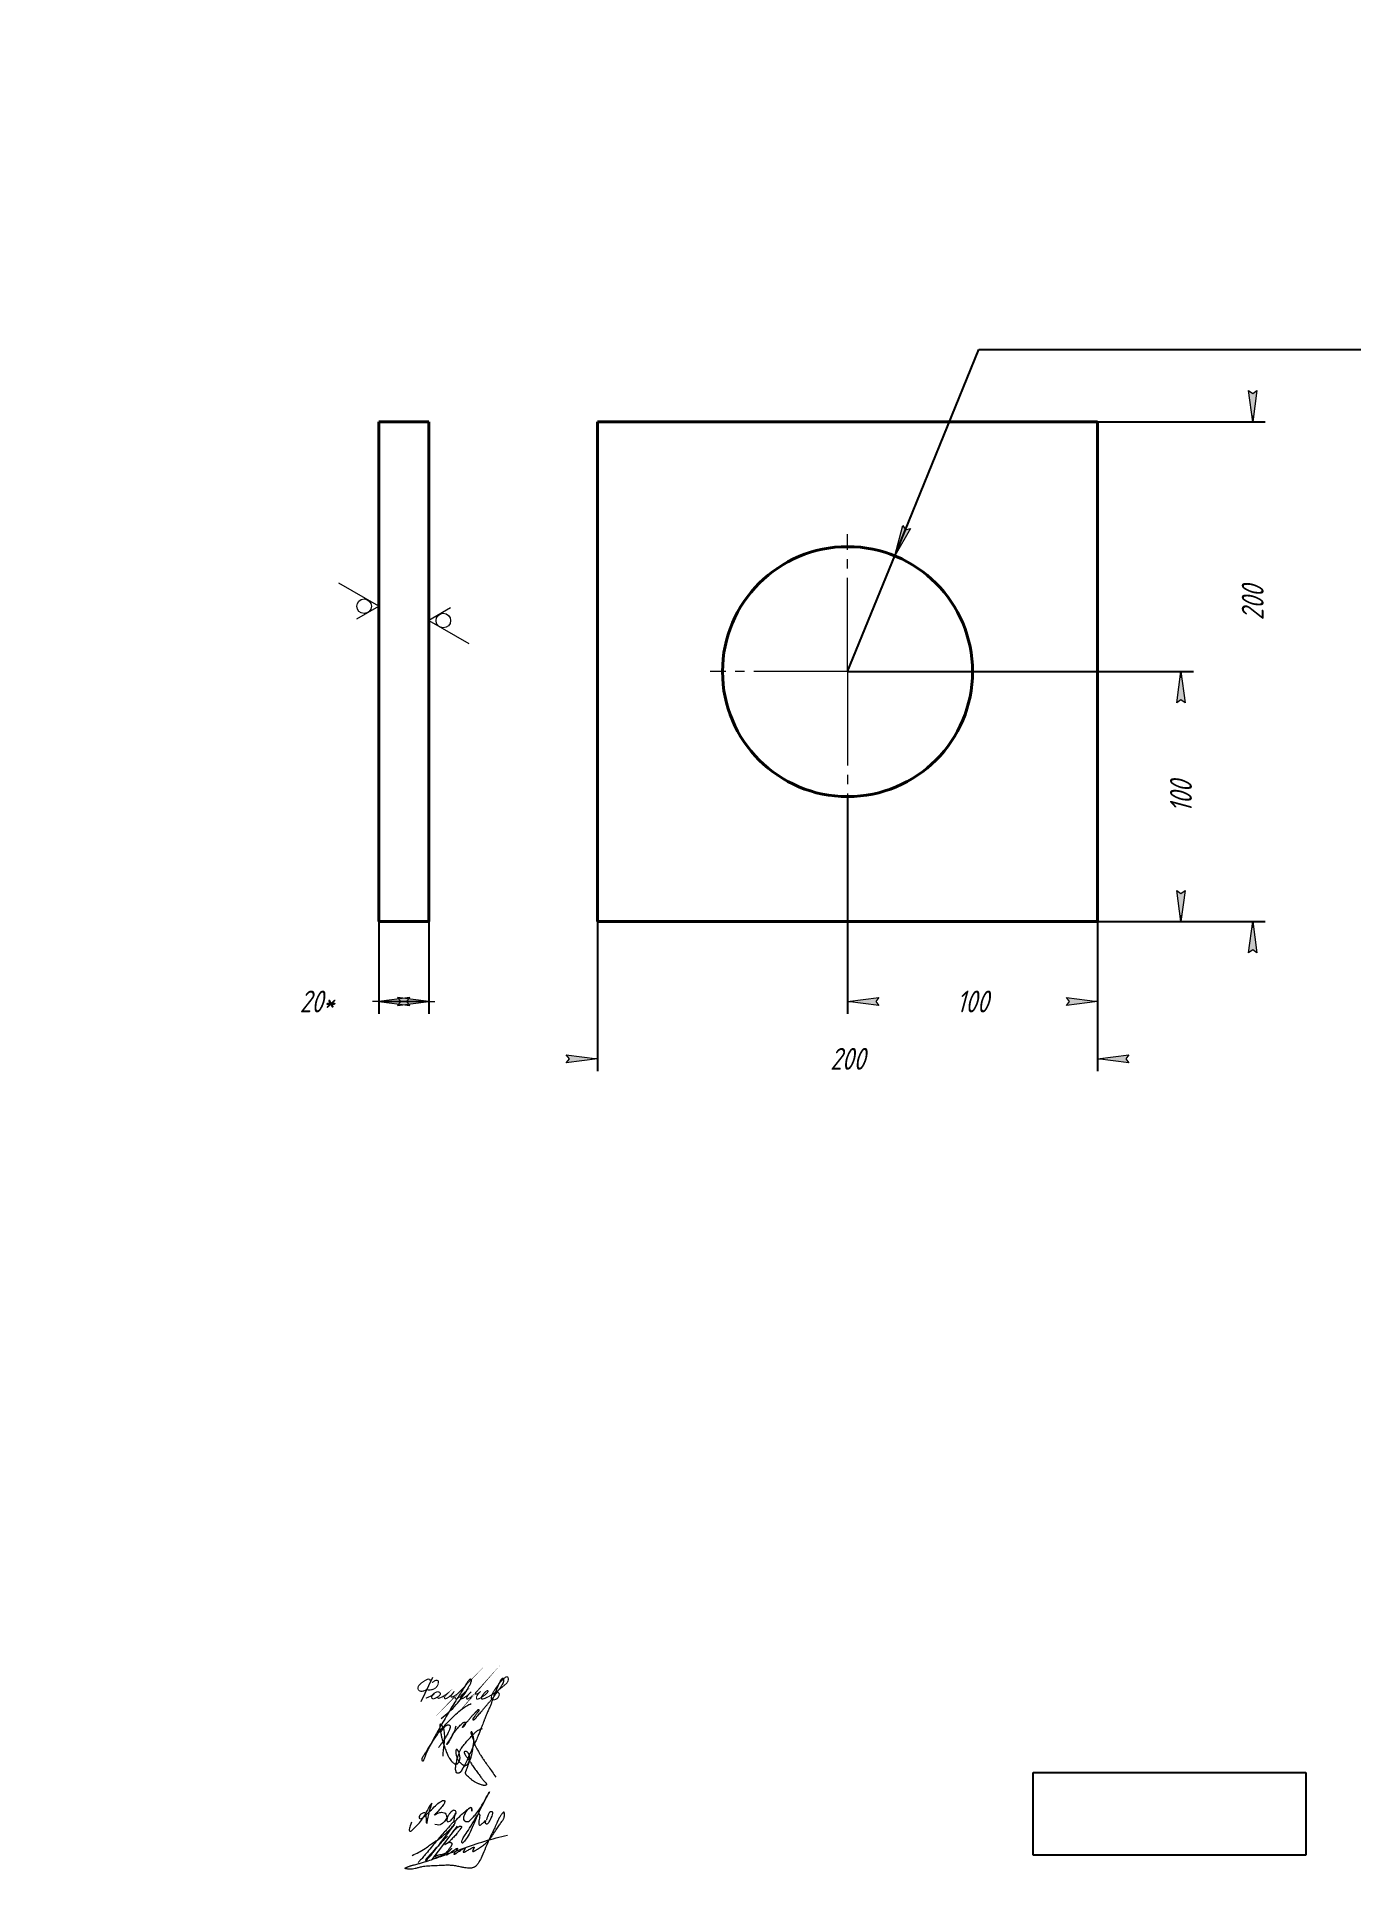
# Model space of a CAD drawing. Header units: millimetres. Extents: x 0 to 210, y 0 to 297.
import ezdxf

# ---------------------------------------------------------------- set-up
doc = ezdxf.new("R2010")
doc.units = ezdxf.units.MM
for name, pattern in [('K5LT32789', [0]), ('K5LT32790', [0]), ('K5LT32791', [0]), ('K5LT_AXLED', [19.5, 15, -1.5, 1.5, -1.5]), ('K5LT_BASIC', [0]), ('K5LT_THIN', [0])]:
    doc.linetypes.add(name, pattern=pattern)
doc.layers.add('Системный слой', color=7, linetype='Continuous')
doc.styles.add('KDIMTEXTSTYLE', font='GOST_AU.SHX', dxfattribs={"width": 0.96, "oblique": 15, "height": 5})
doc.dimstyles.new('KDIMSTYLE (0.40)', dxfattribs={"dimtxt": 5, "dimasz": 1, "dimexe": 2, "dimexo": 0.0625, "dimgap": 1, "dimtad": 1, "dimlfac": 2.5, "dimtxsty": 'KDIMTEXTSTYLE', "dimsah": 1, "dimcen": 0.09, "dimdle": 1, "dimadec": 0, "dimazin": 0, "dimtfac": 0.667, "dimtmove": 0, "dimatfit": 3, "dimfxl": 1, "dimtvp": 1, "dimtolj": 1, "dimtzin": 0, "dimarcsym": 0})
picture_1 = doc.add_image_def('image1.jpg', size_in_pixel=(394, 119))

msp = doc.modelspace()

# ---------------------------------------------------------------- blocks, each defined once
blk = doc.blocks.new('KDIMARROW_02')
at = {"layer": 'Системный слой'}
blk.add_hatch(color=0, dxfattribs=at).paths.add_polyline_path([(4.5, -5.51091059616309e-16), (5, 0.6582624912261956), (0, 0), (5, -0.658262491226197)])
at = {"layer": 'Системный слой', "color": 0, "linetype": 'K5LT_THIN', "lineweight": 18}
for p, q in [((0, 0), (-1, 0)), ((5, 0.6582624912261956), (0, 0)), ((0, 0), (5, -0.658262491226197)), ((0, 0), (7, -8.572527594031472e-16)), ((4.5, -5.51091059616309e-16), (5, 0.6582624912261956)), ((5, -0.658262491226197), (4.5, -5.51091059616309e-16))]:
    blk.add_line(p, q, dxfattribs=at)
blk = doc.blocks.new('U0')
at = {"layer": 'Системный слой', "color": 7, "linetype": 'K5LT_THIN', "lineweight": 18}
for p, q in [((66.14717032734197, 205.6447407571128), (62.64717032734197, 203.6240157571128)), ((62.64717032734197, 203.6240157571128), (69.04892032734196, 199.9279653946128))]:
    blk.add_line(p, q, dxfattribs=at)
blk.add_arc((64.9805036606753, 203.6240157571128), 1.166666666666667, 0, 359.999994270422, dxfattribs=at)
blk = doc.blocks.new('U1')
at = {"layer": 'Системный слой', "color": 7, "linetype": 'K5LT_THIN', "lineweight": 18}
for p, q in [((54.64717032734197, 205.9195400879677), (48.24542032734197, 209.6155904504677)), ((51.14717032734197, 203.8988150879677), (54.64717032734197, 205.9195400879677))]:
    blk.add_line(p, q, dxfattribs=at)
blk.add_arc((52.31383699400863, 205.9195400879677), 1.166666666666667, 0, 359.999994270422, dxfattribs=at)
blk = doc.blocks.new('U2')
at = {"layer": 'Системный слой', "color": 30, "linetype": 'K5LT_AXLED', "lineweight": 18, "true_color": 0xff8000}
for q in [(129.647170327342, 217.4494956096627), (107.647170327342, 195.4494956096627), (151.647170327342, 195.4494956096627), (129.647170327342, 173.4494956096627)]:
    blk.add_line((129.647170327342, 195.4494956096627), q, dxfattribs=at)
blk = doc.blocks.new('KDIMARROW_01')
at = {"layer": 'Системный слой'}
blk.add_hatch(color=0, dxfattribs=at).paths.add_polyline_path([(-5, -0.6582624912261956), (0, 0), (-5, 0.658262491226197), (-4.5, 5.51091059616309e-16)])
at = {"layer": 'Системный слой', "color": 0, "linetype": 'K5LT_THIN', "lineweight": 18}
for p, q in [((-4.5, 5.51091059616309e-16), (-5, 0.658262491226197)), ((-5, 0.658262491226197), (0, 0)), ((0, 0), (-5, -0.6582624912261956)), ((-5, -0.6582624912261956), (-4.5, 5.51091059616309e-16)), ((0, 0), (-1, 0))]:
    blk.add_line(p, q, dxfattribs=at)
blk = doc.blocks.new('U4')
at = {"layer": 'Системный слой', "color": 5, "linetype": 'K5LT32789', "lineweight": 18, "true_color": 0x0000ff}
for points in [[(67.05515062003848, 12.94348933672822), (66.85306017850729, 13.25346197152288), (66.53551803844724, 13.25346197152288), (66.23615831953613, 12.9541022526119), (65.8971638112737, 12.61510774434925), (65.62615717688438, 12.15053290930413), (65.51067472813659, 11.53779520107486), (65.69823697700835, 11.35023295220327), (66.02790879261823, 11.43114229145124), (66.22997076697067, 11.63320426580356), (66.46622241915667, 11.91695805011781), (66.79169811580695, 12.41287270653967), (67.14634039550434, 13.12135105274425), (66.79169811580695, 12.41287270653967), (66.66865111309863, 11.84175361868765), (66.66865111309863, 11.50920243706071), (66.75184408668204, 11.42600946347727), (66.90364428932818, 11.47896511415303), (67.5935562105408, 12.25240650517532), (68.34693658447779, 12.93594336433137), (68.72720677595316, 13.28095990750671), (69.13523383248292, 13.55035531663265), (69.32204141500141, 13.66413860615327), (69.47240998759446, 13.66413860615327), (69.54986979012327, 13.45478091565749), (69.54986979012327, 13.2226665672583), (69.54986979012327, 12.97690297374481), (69.54986979012327, 13.45478091565749), (69.47240998759446, 13.66413860615327), (69.32204141500094, 13.67369298337567), (68.72720677595316, 13.28095990750671), (68.17834850692206, 12.18953923396515), (68.17834850692206, 11.70470308619156), (68.40170058938493, 11.48135100372886), (68.71646197034212, 11.39976505768536), (69.0354339956012, 11.39976505768536), (69.2927369941514, 11.65706805623549), (69.61832058282911, 11.98265164491389), (70.66635469678157, 13.0306857588665), (73.19044975874597, 17.71942491574904), (70.66635469678157, 13.0306857588665), (69.76999523530145, 10.79094579302992), (69.08191295214053, 9.341323530103608), (68.46106602357483, 8.367916839090611), (68.05377936835751, 7.88341316531762), (67.92735065425995, 7.989692499976428), (67.92735065425995, 8.404483042072968), (68.21852366849788, 8.925558855864523), (68.74936470503998, 9.634043139104818), (69.59399635488172, 11.03009552875417), (70.45055471922356, 12.49146477093208), (70.63622061115674, 12.67713066286535), (70.77557353319034, 12.65722922258814), (70.81599469652022, 12.42967451761908), (70.7442236845711, 11.93552909784083), (70.68693694686453, 11.54110831034717), (70.60962997449813, 11.15081921302769), (70.68981117144102, 10.8634785583867), (70.85014281510149, 10.77869175130894), (71.07402271590082, 11.00257165210826), (71.49623567374758, 11.33452297218918), (71.87563710891533, 11.71392440735667), (71.63347390268117, 11.21008270355716), (71.74690334940453, 11.09665325683349), (71.91725230190247, 11.0258505482166), (72.10642765130837, 11.09670906950086), (72.3451295260641, 11.33541094425647), (72.98139439253515, 12.66167606234029), (72.90573347783575, 12.93094438025807), (72.66452875730057, 12.99707702111183), (72.3523679056252, 12.92149261939656), (72.14900132999102, 12.52467896316551), (72.0023842841552, 12.07117255287221), (71.87563710891533, 11.67912634753492)], [(59.9067838214726, 11.33201810853808), (59.72080649487579, 10.81456388653353), (59.53651978402425, 10.3018135511326), (59.47728013277812, 9.983093908411888), (59.61444881681766, 9.845925224372735), (59.80493909500436, 9.845925224372735), (59.9842044667582, 10.02519059612635), (60.49754036876291, 10.53852649813095), (61.76278846336062, 11.80377459272904), (63.57513123816555, 15.36645354869535), (62.48565096679212, 12.70341992588874), (62.29367734742362, 10.3223183181851), (62.29367734742362, 12.51746603019029), (62.07325977516258, 12.87226328465064), (61.54753865014192, 12.75872341359488), (61.1889686757435, 12.40015343919637), (61.06445270424241, 12.07751387243954), (61.18522419071725, 11.85044600439977), (61.51202214679971, 11.85044600439977), (62.29367734742362, 12.51746603019029), (63.36215494139472, 13.58594362416144), (64.10414374701769, 14.32793242978414), (64.93771958264561, 14.87569817631211), (65.2975278991934, 14.76819627058077), (65.20701918562123, 14.46526407936398), (64.99426923601928, 14.08220741567243), (64.29374848913405, 13.25258979269401), (63.70984039020378, 12.56107501425822), (63.31209386189315, 12.29212583954433), (64.09048900440695, 12.81846288155376), (64.71688688242233, 12.93356911546616), (65.12272827733112, 12.84448389452925), (65.39921887456575, 12.63957304378638), (65.5240955153252, 12.30549010694344), (65.5240955153252, 11.90903860989224), (65.27881639072406, 11.54377436146282), (65.03217562284343, 11.29713359358195), (64.64662286915652, 10.91158083989498), (64.22176222564772, 10.81477761981986), (63.62862124471347, 10.92168582197888)]]:
    blk.add_open_spline(points, degree=3, dxfattribs=at)
blk = doc.blocks.new('U5')
at = {"layer": 'Системный слой', "color": 5, "linetype": 'K5LT32790', "lineweight": 18, "true_color": 0x0000ff}
blk.add_open_spline([(64.95785350039714, 21.88119894751347), (64.99128914103773, 23.08792925129146), (65.29480046868903, 24.45101968741116), (65.15468021123942, 25.89184934321301), (65.07907734754775, 26.17158018213638), (65.00464341826392, 26.35857053950755), (64.92102090764386, 26.51983760596573), (64.82990034538933, 26.66343638897524), (64.74188935154801, 26.78259131517541), (64.66874412969347, 26.87107930565455), (64.61671266354566, 26.92495376083329), (64.58305481842059, 26.9539614932379), (64.56190784415051, 26.96928139295105), (64.54613294775608, 26.97872633884796), (64.53342835350678, 26.98476696840416), (64.52283266020264, 26.98849142320157), (64.51377921787989, 26.99052590511266), (64.50588942253636, 26.99125985269654), (64.49891700057093, 26.99094058379154), (64.49259995543842, 26.98971448439764), (64.48670375669448, 26.9876122878822), (64.48095472665942, 26.98455663480226), (64.47525955651744, 26.98040672589889), (64.46957034550107, 26.97497546938882), (64.46387940932313, 26.96805084696697), (64.45814694992067, 26.9592885430902), (64.45234692113966, 26.94821004958013), (64.44646823636302, 26.93414243249541), (64.44051669798282, 26.91610562022058), (64.43451710954709, 26.89257534283726), (64.42851119815784, 26.86087441245598), (64.42272995419863, 26.81656601164966), (64.41773999816472, 26.75156572693896), (64.41529650304739, 26.66207243971937), (64.41616956934715, 26.54854237879417), (64.42152195718417, 26.42033588284673), (64.43367177570073, 26.28007029675692), (64.45518250065585, 26.1230210555901), (64.49291992699104, 25.92639398994947), (64.55264004836489, 25.66092488729788), (64.62923098650614, 25.26327656451664), (64.74144412449863, 24.69767938171083), (64.93251510404583, 23.98377251274485), (65.21278243251683, 23.21710998980822), (65.48089523843308, 22.49759132376207), (65.73897007250501, 21.89568679159709), (65.9959100613096, 21.45847831783124), (66.24173199880957, 21.14343098343736), (66.45354750008109, 20.92349779366896), (66.6130045390107, 20.76886639056818), (66.72743481049632, 20.68540116188751), (66.80168155057723, 20.64725200148004), (66.85700223805735, 20.62712188588387), (66.90758979123747, 20.61533264272973), (66.95813691396462, 20.60923696000097), (67.00991389521946, 20.60839877171324), (67.06210394956128, 20.61305495948355), (67.11252915121096, 20.62306877641518), (67.15921898712898, 20.63777973540772), (67.2006691556729, 20.65612523234179), (67.23706054128901, 20.67735899012808), (67.26985065380083, 20.70199176837397), (67.30274822291872, 20.73261721745746), (67.3394273708486, 20.77418500764941), (67.38469262232869, 20.83610420716604), (67.44233338565184, 20.92518444664165), (67.5093842729033, 21.04087224029556), (67.57027363866149, 21.17216995318472), (67.61390135171426, 21.30175918213661), (67.63901349859059, 21.42327578296448), (67.64998851008477, 21.54450502590836), (67.64878800178609, 21.68269624164756), (67.63074589795238, 21.85383463469623), (67.58996170442919, 22.06468231027134), (67.52798073987152, 22.29257406003231), (67.45768257566363, 22.50015136479809), (67.39391284672296, 22.65293642320322), (67.33615469090459, 22.75083015867168), (67.28885431363344, 22.81606009067099), (67.24635068223589, 22.86704358736552), (67.20832734980814, 22.90690058614101), (67.17763938970785, 22.93349114370744), (67.1546426306549, 22.94920783811034), (67.13857274545238, 22.95776318042672), (67.12605097292061, 22.96273884381219), (67.11554260546633, 22.9655500443597), (67.10640485776618, 22.96681857022426), (67.09846308117287, 22.96688528485896), (67.09146644402685, 22.96604213984151), (67.08516846071016, 22.96447566011028), (67.07891860673212, 22.96209027607927), (67.07245927759598, 22.95871580180236), (67.0656163496972, 22.95407344689201), (67.05841184608173, 22.94796080305699), (67.05071724218823, 22.93997739372239), (67.04236310784648, 22.92951484364627), (67.03309562142951, 22.91558250611098), (67.02267604571858, 22.89674171780439), (67.01070253717798, 22.87051071322901), (66.99752834678426, 22.83489606106298), (66.9838578103516, 22.78882454828661), (66.97152615034943, 22.73384257313282), (66.96293045015135, 22.67088637903657), (66.95979396318465, 22.59904432065579), (66.964346807156, 22.51120510234438), (66.981355381473, 22.39323694183554), (67.01148060714182, 22.22410635311937), (67.04900503570535, 22.00691483915088), (67.10799922793048, 21.76462543099859), (67.19346899606708, 21.53924696099139), (67.30053367856063, 21.33103520901389), (67.42808943092066, 21.13280688436473), (67.58072260082419, 20.93857290324695), (67.7465100268196, 20.7662299502251), (67.9036588849942, 20.62830329789765), (68.04091775414946, 20.53386115205373), (68.15697494959778, 20.47427542496595), (68.25729862110869, 20.43584396731063), (68.34819101605977, 20.41163572626519), (68.42898047192637, 20.3995455640071), (68.49835352419004, 20.39730498803601), (68.55695942798374, 20.40230914600156), (68.60681755587164, 20.41261018845887), (68.65007996192364, 20.42702573663516), (68.68918639829944, 20.44544214324944), (68.72767580821058, 20.46883535113622), (68.76861293666886, 20.49971026599022), (68.81446989319417, 20.54194619036136), (68.86715500290617, 20.60067054470639), (68.92744135455268, 20.6812495423811), (68.99398350769192, 20.78466792117479), (69.05935080496134, 20.9087394158916), (69.11518598008595, 21.04656777189473), (69.15740942622782, 21.19317452470062), (69.18476597397571, 21.34841169804065), (69.19723981620132, 21.51637669115931), (69.19291677450909, 21.69542731335906), (69.17222572176495, 21.87555037967743), (69.13612021685074, 22.04053822502939), (69.0885135685434, 22.1786194703968), (69.03676386840439, 22.28801140994355), (68.98445578626504, 22.37176084358771), (68.93294322898831, 22.43610710912574), (68.88164956010277, 22.48679357221707), (68.82796708333265, 22.52931678730289), (68.77057076640703, 22.56590255515292), (68.7101713074841, 22.59620583214777), (68.65118206938736, 22.61886255436511), (68.59833621451418, 22.63357333591907), (68.55455686073937, 22.63996142835046), (68.51889236243008, 22.64065024927569), (68.48838748791118, 22.63770246595095), (68.45996007571607, 22.63168692462068), (68.4325139284911, 22.62285459290226), (68.40650112045928, 22.61146251497701), (68.38330197641318, 22.59823619272481), (68.36404218656112, 22.58426869034039), (68.34891278690216, 22.57047222933963), (68.33738828131854, 22.55725774980007), (68.32892860696153, 22.54492396188468), (68.32273256224735, 22.53315251631727), (68.31812091261777, 22.52139559595173), (68.31454302780558, 22.50827082908739), (68.31221368782876, 22.49324828747621), (68.31149945451384, 22.47584901625132), (68.31282258504669, 22.45580928258678), (68.31682721893539, 22.43195428196336), (68.3246090065863, 22.40271050681582), (68.33826986020316, 22.36467553408761), (68.36148676224116, 22.31262503015409), (68.39762975662903, 22.24127551379212), (68.44541555240505, 22.14652097244226), (68.50686718027407, 22.03464484500657), (68.59114101741856, 21.90835933949711), (68.7119651354597, 21.7619917072185), (68.88793597187359, 21.55298111961852), (69.11699274603542, 21.23072540122504), (69.40824925818585, 20.76885866466282), (69.75928331402461, 20.19609597223959), (70.21458510580497, 19.58488873309446), (70.67039600094029, 18.98637442569341), (71.05226638583432, 18.46302021249684), (71.31959754992945, 18.07554733549162), (71.53671911717363, 17.87021817541103), (71.67828097380198, 17.74839516300855), (71.76298737999545, 17.65498268215842), (71.81525986456916, 17.57809244362906), (71.84695569148336, 17.51863113114385), (71.86813082390606, 17.46793113844976), (71.88042538735677, 17.42629548743756), (71.88597250160038, 17.3935718636119), (71.88717649485665, 17.36853734074816), (71.88575709995088, 17.34861340903072), (71.88251513066307, 17.33195246084173), (71.87784884238849, 17.31764139195806), (71.87190747684964, 17.30499636673446), (71.8645959855482, 17.29341341316751), (71.85559313160117, 17.28215843476065), (71.84431650799714, 17.27076590853818), (71.8299829849742, 17.2589580876932), (71.81158025497291, 17.24659642356283), (71.78761160123129, 17.23359502849095), (71.75696171867267, 17.22047287699385), (71.71966433174809, 17.20825469525889), (71.6764636759267, 17.19800231288883), (71.62719600573455, 17.19101888354496), (71.5690531155942, 17.1884228569443), (71.49651746996648, 17.19233866346116), (71.39937705318464, 17.20683538118985), (71.25810561641586, 17.23627747674956), (71.0493313554741, 17.29288146779638), (70.7454089770145, 17.40085781864749), (70.37937344356644, 17.56372749933675), (69.99527773240078, 17.7529198650505), (69.69047974607126, 17.94787434315228), (69.44869307785612, 18.14977345966358), (69.22782906869362, 18.34765020842278), (68.99145397920768, 18.55773268644916), (68.78506913674453, 18.74171523368713), (68.65798704888769, 18.88806459777791), (68.59869889589795, 18.98242961248505), (68.57046939851134, 19.04340000261905), (68.5536897230514, 19.09591518474758), (68.5434703042941, 19.14601503804485), (68.5383972432447, 19.19668843726464), (68.53845849108441, 19.2480445067493), (68.5437317171762, 19.29940520477518), (68.55511572212096, 19.35372348453902), (68.57368576443005, 19.41369885247937), (68.60443481581234, 19.49120149142237), (68.65153530097521, 19.59441414835226), (68.72214746992911, 19.75424153464016), (68.81461088875454, 19.9736606813444), (68.9087818468068, 20.26500673572716), (69.01511679824489, 20.5826984805089), (69.1450052485398, 20.92620895854537), (69.29546392764937, 21.34198746524046), (69.46488120589976, 21.87241991963637), (69.61355867635513, 22.48095079238257), (69.7025932456011, 23.05023419551452), (69.75946321808823, 23.50714804960086), (69.82499356634705, 23.86486298379637), (69.87931903184844, 24.15573654519139), (69.88990468960907, 24.39094095508855), (69.86859251727546, 24.57801492565241), (69.83143972675344, 24.75794069903762), (69.7772751858359, 24.96066669441839), (69.72657521206158, 25.17174613682971), (69.68898095671469, 25.36222509726974), (69.6513290112127, 25.50482098946401), (69.62113112933174, 25.60417781866906), (69.59780206438843, 25.66887091955041), (69.57811778292995, 25.70907414728225), (69.56295879110397, 25.73222087362925), (69.55142497609054, 25.74602538032033), (69.54136403819903, 25.75551069274718), (69.53207184033566, 25.76230239549028), (69.52323624809141, 25.767137085813), (69.51465247529737, 25.77042813132431), (69.50616027669554, 25.77241574089643), (69.49778334817711, 25.7732139549239), (69.48949110016301, 25.77294573627202), (69.48117065721583, 25.77170574486624), (69.47229530804434, 25.76946734115043), (69.46249281971981, 25.76598459189043), (69.4517010955882, 25.76095586130859), (69.44046931384493, 25.75433550400928), (69.42977059684179, 25.74650500621547), (69.42018233593372, 25.73787111784566), (69.4118712097769, 25.72859179729349), (69.40438655160074, 25.71815570271352), (69.39773587815645, 25.7062406324869), (69.39205080513545, 25.69253731176804), (69.38756270298786, 25.67694692239445), (69.38444335757323, 25.65893295911437), (69.38300843479594, 25.63763975567892), (69.38384794267866, 25.61162903098278), (69.38802539882033, 25.57910899197461), (69.3969732408118, 25.53863798229824), (69.4120486714344, 25.48871300622713), (69.43581324734141, 25.42628657419502), (69.47222935158017, 25.34849524592295), (69.52198341746416, 25.25106721899417), (69.57116107222161, 25.1277110559482), (69.6172994036523, 24.97949136078182), (69.66830619520178, 24.80288608850623), (69.74340058629544, 24.5785898171583), (69.84017893834087, 24.30777462835906), (69.93210517424731, 24.00040731671237), (70.01000265309689, 23.71496035885573), (70.10557125394568, 23.46283757229287), (70.22011717776472, 23.24762288469361), (70.3559006589492, 23.02843190479288), (70.51401585538889, 22.78247342949797), (70.69415165155992, 22.47172923098159), (70.92861803855676, 22.05959233631179), (71.23188239092451, 21.58854320235557), (71.57796527690608, 21.09330546721992), (71.91324225194055, 20.62497683816835), (72.51768815100719, 19.77788161052098), (72.99494843234089, 19.07605232818403), (73.35913122530229, 18.51607485036388)], degree=3, knots=[0, 0, 0, 0, 23.08892411003839, 25.90578379320913, 27.36849658095113, 28.57853477437289, 29.7218750749431, 30.81396087475684, 31.80518275617818, 32.5340116185717, 32.99290285232896, 33.22579348087665, 33.37704679038229, 33.48833048874886, 33.57455142486756, 33.64380518652092, 33.70122378259412, 33.75036659537633, 33.79386957008623, 33.83335544025108, 33.87214105272245, 33.91235496550996, 33.95658983186728, 34.00557035799107, 34.061357419905, 34.12646780763512, 34.20410929927907, 34.29854880647121, 34.4157438501339, 34.56455491175546, 34.75945876534566, 35.02822874118409, 35.41286378006095, 35.99717510029608, 36.72813949276635, 37.56894107973724, 38.43382537174505, 39.40133199336037, 40.578430721351, 42.23539782704537, 44.56960189155861, 48.26913254375512, 53.18771198246659, 58.58434017403594, 63.76404376679448, 67.77867569014562, 70.99814287695813, 73.36983390960212, 75.34981577454691, 76.79687388843904, 77.58132367445822, 78.02891375208497, 78.378086715233, 78.69680269722102, 79.01348919569972, 79.34337265075953, 79.67858665453129, 80.00682416916896, 80.31793205149701, 80.60647145028561, 80.86603481811044, 81.11641040457833, 81.38398339074794, 81.71835383148989, 82.1678102968112, 82.8393613365416, 83.73323474227259, 84.70542236921145, 85.58272421559701, 86.32439137188506, 87.05711592911308, 87.8907574961167, 88.94534148899339, 90.32114124951465, 91.96557055710285, 93.42636652596606, 94.48421544317516, 95.10102119904894, 95.58099742489627, 96.01314099800784, 96.36109308967781, 96.62600156797119, 96.78273890043828, 96.889142367443, 96.97113807639755, 97.038129668233, 97.09527188758723, 97.14590073358623, 97.18856061114779, 97.2287471840586, 97.26891537016509, 97.31531058982989, 97.36686141375753, 97.42565515127394, 97.49445365730666, 97.57714175019537, 97.6796234518885, 97.81191523042803, 97.98566281873885, 98.22679687241516, 98.53258681418663, 98.89778635319205, 99.29603614677359, 99.73782124223918, 100.2617239247368, 100.964229309618, 101.999780239612, 103.5254109190041, 105.1506671389526, 106.7245298989554, 108.093531563326, 109.5903133920281, 111.1953020837693, 112.7774834854757, 114.1263943636619, 115.159714159532, 115.933249703592, 116.5991051072816, 117.1966867350474, 117.716186105381, 118.1472776884506, 118.5120913932663, 118.8308284389657, 119.1120840017018, 119.3761473530127, 119.6502541760029, 119.9661844048676, 120.3484720487786, 120.8326110054183, 121.4625745633854, 122.257883948525, 123.1663167729581, 124.1218957718332, 125.0774414802364, 126.058759075695, 127.1107217357935, 128.2713802827618, 129.4555411470182, 130.5492798125666, 131.4722221457924, 132.2240763945491, 132.8428036707044, 133.3435270316868, 133.7861618193668, 134.2097331793344, 134.6419531666712, 135.07675082757, 135.4909341445828, 135.8405670411855, 136.1161996801323, 136.3290212946846, 136.5165823049759, 136.6970732021236, 136.8799095666845, 137.0632951286719, 137.2354651043024, 137.3861300135916, 137.5142614765161, 137.6235479569736, 137.7184450497249, 137.7976892899042, 137.8756507401737, 137.9579435297707, 138.0555159514176, 138.163779376122, 138.2880427438782, 138.436309489426, 138.6225163233996, 138.8620748680995, 139.2031278659684, 139.7043262486523, 140.3810974906251, 141.2189148674305, 142.1273174818552, 143.2595165690257, 144.8211407952124, 147.3177643775447, 150.7571101410823, 155.1951704424444, 160.0691713325595, 165.2244643996175, 169.4711417493419, 172.4214110687776, 174.0929247216289, 175.1382982941582, 175.9667476052343, 176.4795577137869, 176.9002722075947, 177.2447515993877, 177.5213496275962, 177.722930126645, 177.8737085289891, 177.9963222724827, 178.1014362024326, 178.1953143978301, 178.2815173063154, 178.3661181765914, 178.4549126387874, 178.5547545514223, 178.6700486309557, 178.8070744895659, 178.9752011110635, 179.1872344806044, 179.4394731118456, 179.7197270048918, 180.0295107225544, 180.3832688069577, 180.8234477103547, 181.4071105080071, 182.2468370647849, 183.5636180390767, 185.5124136486446, 188.3659008144822, 191.1693595490507, 193.6361941483106, 195.2159308876024, 197.1470862219489, 199.2692247613871, 201.224518318486, 202.3921757305919, 202.9354455009734, 203.335749427751, 203.6650385457113, 203.9804397921348, 204.3052698204951, 204.6306664143438, 204.9542103018015, 205.2842401760186, 205.68312192184, 206.1453122097258, 206.8668041367929, 207.8378621120557, 209.464316382984, 211.3873392381132, 213.6481330480264, 215.8281705148584, 218.3616311862739, 222.0463208053261, 226.400788772624, 230.2376141698672, 232.9871267002133, 235.1430689373578, 237.1452347941266, 238.6001234124407, 239.5943196481266, 240.7144690296747, 242.0868590309205, 243.5795128043555, 244.8370298052072, 245.7730677623126, 246.3794493830385, 246.8095402814596, 247.0775336538936, 247.2275167539396, 247.3339800160057, 247.4184700209773, 247.4895205515942, 247.5520115162512, 247.6092220325807, 247.6636060178384, 247.7171677520884, 247.7685920257453, 247.8207844363665, 247.8766770811286, 247.9421914551861, 248.0180825757098, 248.1024702365821, 248.1894206015074, 248.2694707678351, 248.3470721801384, 248.425636522534, 248.5128864112118, 248.6056793825818, 248.7068161418586, 248.8204129671911, 248.9522817326213, 249.1114892801304, 249.3139564207763, 249.5741553291382, 249.8978203062795, 250.3037087529917, 250.8417906157673, 251.5282721942539, 252.3812439797572, 253.3595934924577, 254.4759627763927, 255.8726873418201, 257.8510916368267, 259.9382727246121, 261.9636029003651, 263.4698826802768, 265.0464480200878, 266.5866947374772, 268.3669126827913, 270.599666274059, 273.4070816914232, 277.3730272345561, 281.2342012594908, 284.8823428619705, 288.313022516428, 301, 301, 301, 301], dxfattribs=at)
blk = doc.blocks.new('U6')
at = {"layer": 'Системный слой', "color": 5, "linetype": 'K5LT32790', "lineweight": 18, "true_color": 0x0000ff}
for points, knots in [([(64.63777388709073, 27.93075514629989), (65.52997311485659, 28.55567147593575), (66.65146314036093, 29.61489810364836), (67.86659250803484, 31.16945858304246), (68.61233197929288, 32.14831034874766), (69.0537662801355, 32.98185617290576), (69.3373766409031, 33.48213256467211), (69.42986051930615, 33.74560079367905), (69.45846233559755, 33.88119083537318), (69.47012761985704, 33.96414026655891), (69.47063159567553, 34.01662882068588), (69.46628609133475, 34.04970118734202), (69.46032761098547, 34.07235736086957), (69.45319469677959, 34.09020040039519), (69.4450026739971, 34.10509273829635), (69.4357156498621, 34.11799768018339), (69.42507205821724, 34.12958798269831), (69.41257760030659, 34.14055367127406), (69.3977681505903, 34.1510469501586), (69.38044029671072, 34.16081026744712), (69.36094097207047, 34.16927361839808), (69.34003965710909, 34.17584571388623), (69.31883948019346, 34.18009542748328), (69.29847012988859, 34.18190145507174), (69.27967975398948, 34.18146832467357), (69.2624735217631, 34.17905706131219), (69.24622916484067, 34.17478031913782), (69.2299419832969, 34.16849973525279), (69.21276783935076, 34.15964830040758), (69.19378211548164, 34.1472066892387), (69.17171782111481, 34.12938830626088), (69.14382993522875, 34.10233370411925), (69.10424768932967, 34.05778932315441), (69.03865260167966, 33.98145776263637), (68.9269558113566, 33.84388698919003), (68.74845341291453, 33.60177269221185), (68.49511317315316, 33.20695805770457), (68.15631317972507, 32.61945640207207), (67.61933384694521, 31.78651814567641), (66.7933950158696, 30.48973859196961), (65.69692487898928, 28.68007666704887), (64.48712305032387, 26.60139853002065), (63.48521597236753, 24.7879064429487), (62.82004432982082, 23.53648957248251), (62.45353408375421, 22.81098132019795), (62.25508280962597, 22.36808516660355), (62.11532773424213, 22.0328113830974), (62.0005189532265, 21.74315844899002), (61.90255338017336, 21.48584214270059), (61.83046177262165, 21.29159228162521), (61.78876124420547, 21.17826993738402), (61.76391304486434, 21.12697293399492), (61.75158381244043, 21.10583578712911), (61.74231940866608, 21.09256204169031), (61.73465932470548, 21.08345581035968), (61.72801355877951, 21.07701145238428), (61.72208146115085, 21.07244860977789), (61.71666803278006, 21.06929325670538), (61.71163042772307, 21.0672416001282), (61.70685583151854, 21.06609894158808), (61.70225044320422, 21.06574751530863), (61.69773278084504, 21.06612824279412), (61.69332439598159, 21.06720749909621), (61.68908483291533, 21.06891259716218), (61.68502798452207, 21.07115389768785), (61.68095755233756, 21.07398673963871), (61.67656447263799, 21.07764311359634), (61.67153994256775, 21.08253837202136), (61.66557276300173, 21.089258933102), (61.65830775108606, 21.098655955814), (61.64919112947578, 21.11215345602966), (61.63769341209874, 21.13166401607296), (61.62342953521055, 21.15935068528981), (61.60754276883573, 21.19599944922788), (61.59274155475174, 21.24082041902619), (61.58173122517479, 21.2908692823583), (61.57590848604808, 21.34406329949965), (61.57580975920357, 21.39951841643369), (61.58191677040534, 21.45766937677624), (61.59484725957299, 21.51837648538475), (61.61539286012504, 21.58210033704859), (61.64545929045792, 21.6505088996895), (61.69286702317444, 21.73520298814742), (61.77488860727773, 21.86604506636502), (61.9246575321138, 22.11241255434365), (62.21985974074727, 22.58114072205851), (62.76383760835255, 23.44135037465233), (63.5619217701778, 24.65949436424134), (64.57070434177015, 26.13165438476548), (65.7628168226528, 27.42714907496475), (66.91808918349551, 28.52788342010348), (67.85549775419818, 29.37404679600377), (68.6879486945364, 29.94281423851828), (69.19994180975029, 30.18106119079731), (69.44022089211578, 30.29458247738572)], [0, 0, 0, 0, 8.550608616909479, 12.05498909731316, 15.54800864636031, 18.19112149729409, 19.49899547586825, 20.05820856276075, 20.38161509008001, 20.58967061819273, 20.71666537517187, 20.79367975743621, 20.85170144345296, 20.90072235485522, 20.94465307224176, 20.98524465825564, 21.02564223243174, 21.06834027274877, 21.11593940290885, 21.16833782892286, 21.22470724871314, 21.28305186546078, 21.34057559650208, 21.39466303008514, 21.44378103840279, 21.48828891869076, 21.53119048967674, 21.57580767080184, 21.62550805067395, 21.68308106465782, 21.75428657315771, 21.84854811100129, 21.98874998667692, 22.22341503732463, 22.64135142255019, 23.38396024610536, 24.59145537447172, 26.33319310262997, 28.72517486315826, 32.39414345489543, 38.44413720066752, 45.386804132957, 51.3366439952876, 54.75928160654442, 56.55021407149562, 57.73619828659556, 58.58106772181609, 59.41081735012408, 60.19037519759497, 60.74860237604653, 61.04454549420441, 61.13979306103076, 61.19713002219413, 61.23708949006024, 61.2671348063732, 61.29071298422787, 61.30986155532154, 61.32593719236645, 61.33991703943459, 61.35255107389896, 61.36445007752456, 61.37614187831995, 61.38811066680237, 61.40006167387295, 61.41202200248679, 61.42454207551994, 61.43906624348642, 61.45699012410813, 61.47974062644996, 61.50979512866817, 61.55047455772206, 61.60794197523685, 61.68805755052679, 61.79563498556981, 61.92221881037423, 62.05916765616627, 62.19849487994397, 62.34287054750136, 62.4951123545238, 62.65815684757621, 62.83085476293896, 63.02153046686268, 63.2457091914174, 63.59456840449479, 64.23786481718554, 65.5163435666815, 67.95744178744798, 72.25357323446096, 76.98975279678383, 81.9773654752493, 86.09099495459934, 89.56281137385866, 91.90558766368395, 94, 94, 94, 94]), ([(66.96188101919466, 26.68019534960862), (66.89050243662555, 26.24288036821235), (66.67706748208296, 25.68707082753915), (66.35100089415704, 25.01264505096043), (66.12805185378895, 24.65580302782675), (65.97478490600841, 24.36529193230794), (65.88264021328779, 24.18137729561596), (65.82791708737525, 24.07601932002316), (65.78863695036956, 24.01366455001389), (65.75390075176, 23.96651326948017), (65.72083192245367, 23.92619922942055), (65.68719646854912, 23.88831002165469), (65.65314367597426, 23.85234087260247), (65.6221362462036, 23.82099293248334), (65.59860904489071, 23.79856050208059), (65.58332997018387, 23.78518928470905), (65.57452315684003, 23.77815927443825), (65.56893056875028, 23.774096470952), (65.56481548390994, 23.77141491059126), (65.56152808171052, 23.76954968178478), (65.55875591097866, 23.76825827788196), (65.55635301225294, 23.76746537248692), (65.5542693083339, 23.76717475064649), (65.55243217758814, 23.76750144542464), (65.55105989867567, 23.7687088462832), (65.5504151360793, 23.770597157455), (65.55029610207802, 23.77295413178598), (65.55058044448126, 23.77584076269667), (65.55124158962506, 23.77924320274906), (65.55226765684694, 23.78321397968188), (65.5537294802933, 23.78799151641087), (65.55588590836147, 23.79426035272814), (65.55926278410973, 23.80321285424199), (65.5648587839832, 23.81702338853117), (65.57312370565992, 23.8365722925781), (65.58370463472605, 23.8623603036344), (65.59594209609021, 23.89269428944542), (65.61053256716806, 23.92851854437319), (65.6284121208913, 23.96920081193596), (65.65356321529097, 24.01594695710796), (65.68758395719964, 24.06715625897181), (65.7330705574043, 24.12849631819776), (65.79495959664486, 24.20815506178789), (65.88435779030144, 24.33149238438105), (66.00235454431464, 24.50926663859431), (66.13579625569895, 24.7320344672504), (66.26432752450715, 24.96340238896727), (66.39688676558754, 25.19980986112679), (66.5521781797182, 25.45919935246772), (66.74547785554878, 25.73397255351836), (66.95338861235419, 25.97938841411349), (67.1339574328065, 26.19315973897432), (67.32567034722668, 26.42052486622731), (67.55196610119854, 26.68286978336701), (67.81342691601047, 26.94205715040559), (68.01351495764037, 27.13395597268644), (68.14132826654674, 27.23513520212072), (68.20881619139085, 27.2751835484861), (68.25926015913258, 27.3000897522397), (68.3088407984185, 27.32032296788481), (68.35462717194685, 27.33472619571504), (68.3920118089595, 27.34254376160186), (68.41951601048108, 27.3452588455884), (68.43934222527393, 27.34505798478679), (68.45452429334374, 27.34318566167406), (68.46666529172802, 27.3401873061529), (68.47661354162686, 27.33634035740766), (68.48489266592107, 27.33178845609854), (68.49180254289253, 27.32662919543003), (68.4975930452106, 27.3208854985744), (68.50248405403923, 27.31448919102888), (68.50678261370174, 27.30717223971467), (68.5106250920754, 27.29854378062515), (68.51402062808826, 27.2881088568551), (68.51686697198993, 27.27527036595572), (68.51897813019501, 27.25905088691218), (68.52000217522564, 27.23756164350445), (68.51914128556102, 27.20767405106437), (68.51509406566048, 27.16642670137657), (68.50724155121762, 27.1142022278849), (68.49751293055247, 27.05443421616849), (68.48487284290515, 26.99427173494885), (68.46786944509833, 26.93867999596384), (68.44626180247501, 26.88909034467372), (68.41804704890811, 26.84046213393265), (68.3823207418138, 26.78896680524369), (68.33978552477751, 26.73465985133714), (68.29835507201564, 26.68287937404912), (68.25996575294941, 26.63989588065849), (68.22745260282619, 26.60733788259978), (68.19801938268839, 26.5799451777369), (68.1701106616404, 26.55528591312185), (68.1429747491828, 26.53257507189727), (68.12042217445718, 26.51505321154264), (68.10411673097077, 26.50360441420881), (68.0938780857656, 26.49718690378822), (68.08710938649477, 26.49343683317889), (68.0821776876526, 26.49107816257958), (68.07838525870046, 26.4895758023745), (68.07534344122124, 26.488650126202), (68.07278382051071, 26.48814950148704), (68.07056059906225, 26.48802391007621), (68.06861076671623, 26.48829217626152), (68.06694666981375, 26.48902026608684), (68.06566330089285, 26.49026508186577), (68.06483618342016, 26.491955993441), (68.06439304116483, 26.49400127164887), (68.06427986417593, 26.49639356661675), (68.06447155348044, 26.49914467351419), (68.06497026131669, 26.50232975799298), (68.06582670438257, 26.50611886791626), (68.06716138110252, 26.51079806108748), (68.0691752105503, 26.51675501740169), (68.07219545695432, 26.52457333751624), (68.07684856580202, 26.53536074502176), (68.08424675480316, 26.55092775476331), (68.0950188322964, 26.57170149156224), (68.10843955605682, 26.59584205332527), (68.12250850826022, 26.61986539418999), (68.13634049259996, 26.64250856540639), (68.15174949904392, 26.66705022344925), (68.17231083559508, 26.69994490352178), (68.19940477665865, 26.74883584120172), (68.23333504993737, 26.81238080577188), (68.27937309583173, 26.88440119669346), (68.34068370780619, 26.9591622112915), (68.42552194856479, 27.04465889872034), (68.53845086259415, 27.14221549190589), (68.67877771563343, 27.26134102412686), (68.8101143650192, 27.40069679316946), (68.93400709343727, 27.54911988202463), (69.04897293863912, 27.68953163272377), (69.17626292245492, 27.83814305311408), (69.3079625497548, 27.99470765887311), (69.43899995814186, 28.16683622765366), (69.57360400093617, 28.34112318269086), (69.74264531597099, 28.51946700596837), (69.93329094320357, 28.69489291081514), (70.11625805891988, 28.86564807975113), (70.2466290293282, 29.00358441309363), (70.33644104890419, 29.1049012661864), (70.39841099023985, 29.17455808513427), (70.45187197787855, 29.2339034119517), (70.49683847137105, 29.28308110781244), (70.53368080706929, 29.31956817788496), (70.56083342867834, 29.34251601251741), (70.57915481144036, 29.35528823968855), (70.5918409489365, 29.36245956200771), (70.60165642789028, 29.36676798127742), (70.60972503280384, 29.36928649289507), (70.61657776034336, 29.37053430597499), (70.6225388558155, 29.37081100165479), (70.62782792658147, 29.37029524017191), (70.63260219677476, 29.36908775426917), (70.63682900414844, 29.36729536111278), (70.64056675804498, 29.36503239635283), (70.64389608818962, 29.36237803946551), (70.64714489015684, 29.35912204607904), (70.65044999783366, 29.35503558193723), (70.65388665669768, 29.34980523874624), (70.65742064247588, 29.3431780731502), (70.66104570952174, 29.33471341374423), (70.66472744255846, 29.32375347957048), (70.66836100015254, 29.30929531819086), (70.67159074342737, 29.29026901843662), (70.67362767113877, 29.26702350210977), (70.67375812067226, 29.24133337813062), (70.6715452814785, 29.21564501948129), (70.66688988300947, 29.19054057998278), (70.65957751080472, 29.16517248451846), (70.64861682690568, 29.13783098551806), (70.63218254395892, 29.1064570937275), (70.60586936341385, 29.06619934158242), (70.56170281756904, 29.00766654232923), (70.49594903071919, 28.92073409120265), (70.40479892596821, 28.80490747968561), (70.29593406842746, 28.66567954628073), (70.19276301880481, 28.5061429596753), (70.09357012115552, 28.34847001299543), (69.98712625332408, 28.2256898327331), (69.90814168888186, 28.11939565175096), (69.84889324308755, 28.03493281561509), (69.79424661492418, 27.97213208070994), (69.74756941871637, 27.92735926647026), (69.71685137596691, 27.89154740128072), (69.69967418510694, 27.86433188542635), (69.69019579389882, 27.84350240147765), (69.68461351228433, 27.82554558418011), (69.68149913044326, 27.80879537102642), (69.6802715148466, 27.79233189208475), (69.68064485351046, 27.77531681461303), (69.68271739492924, 27.75784419429782), (69.68645246572905, 27.74108366246502), (69.69138806095818, 27.7264496124122), (69.69687686251395, 27.71461404905213), (69.70247916981069, 27.70538055928465), (69.70800606334133, 27.69824833688983), (69.71347785757256, 27.69267472818274), (69.71909224898977, 27.68822393792887), (69.72513544251117, 27.68455410948243), (69.73185099124962, 27.68155621414809), (69.73938672711819, 27.67927739571019), (69.74785460465407, 27.67780962973809), (69.7574539464369, 27.67726920775972), (69.76851385497334, 27.67784084335011), (69.78151374491232, 27.67982916064562), (69.79721186033069, 27.6837451230345), (69.8169966240923, 27.69053444422963), (69.84297422750855, 27.70187844799851), (69.87687052572906, 27.71984113927643), (69.91842831456371, 27.74530663016006), (69.96643520431171, 27.77757545045468), (70.01853118073454, 27.81709353592578), (70.07507495052903, 27.86643394832737), (70.13938504168799, 27.9323237763812), (70.21935311132383, 28.02952390293557), (70.33014292251997, 28.17746435535251), (70.49140386195731, 28.38969851136299), (70.72329183718014, 28.64851056777337), (71.02342531197388, 28.96484690949995), (71.34698905683227, 29.34198364216866), (71.69685137034116, 29.77176433942481), (72.04158207297898, 30.19323837047878), (72.39829320874453, 30.59754279331983), (72.75064789501207, 30.99929562498174), (73.10515126352905, 31.4369080918476), (73.43385735284134, 31.91635340664864), (73.75918457620699, 32.38733581526481), (74.08077842984794, 32.81509581435863), (74.33107437594548, 33.19130029470166), (74.50818590524794, 33.46406243205602), (74.59267953513562, 33.65301770560175), (74.627405899811, 33.77918245165354), (74.64720696919838, 33.88054225030426), (74.66071075322915, 33.96108286698389), (74.67048852588792, 34.02006623753239), (74.67558062596073, 34.06674798867476), (74.67638586609985, 34.10799622781231), (74.67243460850102, 34.14477473187058), (74.66526352003707, 34.17497065967537), (74.65588108324381, 34.20071081684583), (74.64417768294257, 34.22465568581708), (74.6303155937933, 34.24689193134475), (74.61490764901484, 34.26657617876457), (74.59900020812907, 34.28283849105449), (74.5834007308016, 34.29554376156621), (74.56849589034371, 34.30506077703353), (74.55433657970636, 34.31192899356665), (74.54055081011602, 34.31666925635946), (74.52653727515766, 34.31969553374934), (74.51149862048105, 34.32121308129516), (74.49491676229354, 34.32104701673491), (74.47635755289531, 34.31885188421191), (74.45538568944012, 34.31413152341405), (74.43126883146806, 34.30610784398117), (74.40312452380277, 34.29361154647813), (74.37080070640577, 34.27543078169316), (74.33580360183339, 34.25132203819379), (74.29953472430049, 34.22143813266696), (74.26268817332695, 34.18496767439993), (74.22322464813602, 34.13779095764524), (74.18460299983131, 34.08158535506732), (74.14072279010782, 34.00745065329392), (74.08634613325268, 33.90895313509247), (73.9996220292613, 33.7565238808764), (73.88105811189105, 33.53368010431848), (73.75397822657712, 33.23701209332944), (73.62489831292527, 32.89466534369546), (73.49199984282626, 32.54212622827184), (73.33719498020511, 32.17224332298595), (73.1633918173169, 31.76964099217911), (72.99581556245028, 31.32525973570128), (72.83140231309471, 30.8553607335397), (72.65719138082446, 30.36376545750659), (72.4541569449179, 29.83217598137173), (72.19348610965655, 29.26469038141225), (71.92801447486136, 28.71719949839246), (71.73745781618035, 28.22879546897508), (71.61661262606472, 27.8946890581405), (71.54770992242473, 27.70172539895808), (71.50468587571724, 27.58140577855153), (71.44848083607455, 27.4248103879691), (71.34784060815423, 27.14871967630631), (71.19072262414772, 26.74516815931273), (70.97916518641058, 26.23766944683598), (70.74838340723518, 25.65377420183543), (70.48485033220912, 24.96197131976399), (70.13693613394993, 24.17545157307691), (69.68398862603195, 23.27694303154939), (69.23664030832589, 22.29318998505201), (68.81333397730276, 21.29994818319253), (68.42032617951959, 20.45232558374389), (68.04551121228022, 19.89028303803477), (67.86991923934934, 19.53168312287377), (67.75601055272091, 19.36816503046259), (67.6825782758165, 19.29321700035243), (67.62816759579029, 19.25019970079435), (67.57504909406711, 19.21706691659762), (67.51932804841142, 19.18994641096367), (67.4596303368867, 19.16827388954923), (67.39711456739597, 19.15268606459128), (67.33506113050217, 19.14377154561254), (67.27862602445904, 19.14084920259563), (67.23234024696272, 19.1434930581166), (67.19734726906962, 19.14974126907873), (67.1714265890734, 19.15764477744355), (67.15143539482901, 19.16642246619639), (67.13504376144007, 19.17607181358872), (67.12082290170203, 19.1869929711099), (67.10754869313895, 19.19985082895309), (67.0945677817584, 19.21553164052554), (67.08154674687722, 19.23516625560111), (67.06818035961383, 19.26050508472062), (67.05408099767138, 19.29465468674903), (67.03842096005107, 19.34399943029379), (67.02062448770428, 19.41700630149603), (66.99569371418832, 19.52031304801878), (66.96530822824226, 19.64693061012917), (66.94087257539717, 19.78409909089234), (66.9335611675331, 19.91939524474694), (66.9432353451998, 20.06237895028363), (66.9685692071636, 20.23058715170842), (67.01006874464457, 20.44242853255707), (67.05730385456444, 20.72658860249527), (67.11641366064637, 21.09119764505189), (67.21074211271765, 21.50763644339642), (67.33882611520879, 21.88810730145784), (67.44677991341408, 22.19824292793837), (67.52971002274992, 22.44763275255841), (67.61492969500384, 22.67849392444427), (67.72852014650049, 22.91815695056516), (67.89638715821337, 23.18729551080284), (68.15836773965304, 23.54487322321026), (68.52336558363969, 24.02495264120998), (69.02820724106567, 24.59560173418782), (69.54872167423413, 25.16751788519491), (70.03291253534907, 25.642188054153), (70.39985493971389, 25.94491656407487), (70.6800541736789, 26.10807917046148), (70.9351678823518, 26.21494152383249), (71.1159630026082, 26.27336649146102), (71.22611584945787, 26.30886222643969)], [0, 0, 0, 0, 9.05012872705892, 12.27523955615502, 15.45899986464831, 17.73483988954849, 19.05741326790075, 19.7108414674711, 20.18625624796493, 20.5782552686495, 20.92015558141624, 21.26322820190859, 21.62482865825904, 21.94340184840314, 22.17414311605756, 22.29628959118215, 22.36275980440909, 22.40689436236537, 22.4390567453203, 22.46419391743622, 22.48492183865863, 22.50216622969817, 22.51626151636768, 22.52813273998885, 22.53944741467791, 22.5522415096399, 22.56817047852566, 22.58805267039454, 22.61198677781667, 22.63974096856495, 22.67274404928946, 22.71519234590006, 22.77668725643035, 22.87041018465875, 23.02304422812403, 23.21520040999722, 23.44630770354593, 23.6988530852062, 24.01440602227395, 24.36406655485286, 24.79380696920886, 25.28351990132807, 25.94162552114996, 26.87792467942779, 28.42996457524314, 30.34865718411363, 32.24077333289403, 33.89839883521643, 35.94836723450208, 38.48558270273472, 40.82530402486174, 42.59187029456275, 44.26724396181142, 46.97004676078387, 49.7480096312128, 51.86374390765778, 52.70147057395712, 53.10491050118355, 53.48302850596736, 53.86297235156056, 54.21017827344965, 54.47316286510871, 54.65060737536394, 54.78015129451817, 54.88201528901642, 54.96597005374313, 55.03789173846411, 55.10177399278683, 55.16057658349273, 55.21548886919894, 55.26973314979212, 55.32649975842308, 55.39043673965826, 55.46450655651031, 55.55284803126975, 55.66175245880736, 55.80204478182547, 55.99689564905083, 56.27898183702862, 56.6577708048305, 57.08785207877154, 57.53005859936763, 57.92699945641592, 58.28653955085408, 58.64516112727835, 59.08688676787481, 59.58041217879209, 60.07014470780373, 60.45680762318491, 60.77032110529868, 61.02050180294312, 61.28743407698452, 61.53971113159886, 61.7514654557824, 61.87728760431949, 61.95117424896657, 62.00101868558919, 62.03708294951244, 62.06404711067225, 62.08522161978857, 62.10269089977169, 62.11781590588129, 62.13103482606565, 62.14301086537011, 62.15470842207601, 62.16718779938194, 62.18133260377456, 62.19768838804892, 62.21651047582708, 62.23822244567693, 62.26423617504585, 62.29672551983947, 62.33871119230131, 62.39411227923593, 62.46984758680305, 62.58138620225105, 62.75014357523848, 62.95323414059891, 63.15197524181549, 63.32530154156674, 63.50142438325815, 63.75069795927278, 64.12670280789305, 64.65573207369606, 65.23926817019948, 65.88865201598246, 66.64993334951879, 67.72476750786576, 68.97093417500743, 70.45053253842603, 71.67377078741448, 72.96567384588595, 74.1997340619661, 75.71660845934763, 77.19149050583474, 78.66939798406948, 80.26360153468625, 82.25999454740558, 84.02270038045882, 85.43108792216803, 86.18003115295346, 86.82002040469867, 87.35735353778296, 87.8303388665853, 88.19668246149355, 88.42781375051858, 88.56388518222633, 88.65750948544428, 88.7284507566438, 88.78495725216258, 88.83175897969517, 88.87197622634159, 88.90786180013019, 88.94116407268966, 88.9733329337326, 89.0023634587493, 89.03113883856201, 89.0611291635479, 89.09720439826435, 89.13954440989755, 89.19023909041896, 89.25218224785506, 89.32958155541064, 89.42887405502107, 89.55988928673129, 89.72789317996417, 89.91043182872136, 90.08993016749905, 90.25982101457522, 90.43717571041851, 90.63451247886547, 90.86741053725858, 91.1677569895262, 91.62701426685199, 92.38208765223597, 93.41996633197857, 94.6724539230234, 96.0309145764726, 97.34437741350916, 98.51233320135161, 99.38253328273036, 100.0801461935074, 100.6427610992905, 101.0985233420443, 101.4165677639696, 101.6144519997649, 101.7614105848416, 101.8881309191481, 102.0020412559431, 102.1126415582708, 102.228684820584, 102.3531615957218, 102.475541815624, 102.5827981262551, 102.6716198956193, 102.7445525371063, 102.805472551343, 102.8576433943024, 102.9055376228328, 102.9531372109006, 103.003347830315, 103.0570770661989, 103.1153795993567, 103.1804985535898, 103.2553155788729, 103.3437868339896, 103.4517993114647, 103.5891588213478, 103.7754729001166, 104.0368792940556, 104.3810715980856, 104.7820315610841, 105.2315653256866, 105.7311852371977, 106.3311134668966, 107.1316613086741, 108.3295162024274, 110.1501944576099, 112.6368770089815, 115.5016706819846, 119.1609639243044, 122.8986311830983, 126.9529614641391, 130.409085851725, 134.0371742423348, 137.9942750420576, 142.0359458618766, 146.0410272841487, 149.822244934, 153.0854334391033, 155.3859964358748, 156.523495266855, 157.3449610534504, 158.0844729286764, 158.6564077758827, 159.032405044117, 159.3195525896096, 159.6259297156317, 159.8825850348252, 160.0817570271792, 160.2656543207297, 160.4475605853473, 160.6314395822952, 160.8060205271579, 160.9629927969825, 161.1004705553291, 161.2207920624985, 161.3275594533166, 161.4248565281142, 161.5212763884442, 161.6231531254575, 161.7365036311971, 161.8632119976283, 162.0085677928639, 162.1798886219923, 162.3875142480697, 162.6438456500754, 162.9450066208917, 163.2643583573538, 163.61350022819, 164.0147720610479, 164.5332062289935, 165.0206178827491, 165.7940642485327, 166.8577939471838, 168.6440101278764, 171.0067375262292, 173.5173666217644, 176.2046187581104, 178.7899131151936, 181.8007294698925, 185.2640526564619, 188.5988322029536, 192.0867565083241, 196.0399807451853, 200.3514407904697, 204.9831202778389, 208.6067960262308, 211.1740857928719, 212.324149333518, 212.8401519156242, 213.8141591804749, 215.7616497486333, 218.9115165399334, 222.7603159190186, 227.1212833222791, 231.8830713747282, 238.0542570919298, 244.8790787961007, 252.6709923865059, 260.3723270141881, 267.2067683096124, 271.9104723604818, 274.2948250566257, 275.4424314622102, 276.0074310177879, 276.4564925667717, 276.8725366650021, 277.298483268373, 277.7345383026035, 278.1823487294254, 278.6272356581845, 279.0278106070721, 279.3479157869561, 279.5828460028205, 279.7605391796398, 279.9065420304664, 280.032940598534, 280.1525772399198, 280.2761794426715, 280.4139889783416, 280.5723544798611, 280.7621016772766, 281.0049842294069, 281.3347006558124, 281.830666104134, 282.5570331697736, 283.5307030461261, 284.521091298472, 285.4299663944341, 286.3230754239653, 287.4773404942414, 288.9422162208973, 290.7830067797826, 293.4282292188776, 296.5745695881209, 299.5863310309695, 301.7179183440625, 303.3596126842459, 305.0164137637091, 306.7997510215591, 308.8273268261249, 311.5602812320362, 315.9559263312703, 321.2845959131998, 327.2905780970613, 331.9291654806121, 335.2943715999311, 337.0765402962691, 338.608553885945, 341, 341, 341, 341]), ([(64.61774366099988, 25.78062366063801), (64.79986186912059, 26.05614880639948), (65.00794447053805, 26.41428891104533), (65.34572730915217, 26.71496162593459), (65.47210233889699, 26.80163568082963), (65.57196103846717, 26.85666970759343), (65.64972356675486, 26.89000091459314), (65.70871329761937, 26.90678673197058), (65.7539774015843, 26.91362966182871), (65.79065510241024, 26.91464581259794), (65.82257325608042, 26.91173937669291), (65.85191231155638, 26.90552078042251), (65.88048508566114, 26.89606732488943), (65.90915197209196, 26.88315060699981), (65.93772345817533, 26.86651564274302), (65.9651169919206, 26.84646375652108), (65.99009160093195, 26.82375312697911), (66.01164039546921, 26.79941788528069), (66.02936303291413, 26.77434095113429), (66.04348086369295, 26.74852876869934), (66.05469723543769, 26.7211201256892), (66.0635695673733, 26.69049291414933), (66.06994742888847, 26.65489488321745), (66.07320824781237, 26.61185848919919), (66.07202285794531, 26.55785817635856), (66.0639804007974, 26.48706064674641), (66.04641443784259, 26.39234519399074), (66.01396346374344, 26.26403648825917), (65.95289525940017, 26.086724281069), (65.83880631973452, 25.82377213119614), (65.65843953530128, 25.4348677845046), (65.40624199195568, 24.95424481342141), (65.10440859393665, 24.47560030890568), (64.80728154193565, 24.06160552881047), (64.52328480566129, 23.66207245162548), (64.33499860188459, 23.39635935389254), (64.23075969311493, 23.24920609462572)], [0, 0, 0, 0, 6.031326711805664, 7.224988356314289, 8.103691365475113, 8.779791160169411, 9.271523189246412, 9.62061493281614, 9.879084816649868, 10.0922323249949, 10.27851055553696, 10.45374867179695, 10.63011067106745, 10.81839359798904, 11.01782931148539, 11.22320082439538, 11.42737411646699, 11.62332177715271, 11.80622667181389, 11.97807653243036, 12.1509544438802, 12.33746838925695, 12.55008708642841, 12.79977093381808, 13.11189234375645, 13.51938577668283, 14.07889547329571, 14.84210710901935, 15.89584896235619, 17.4450776018355, 19.99089296003002, 23.60108786322042, 27.19029875053633, 30.1472191862028, 32.75904809202703, 36, 36, 36, 36])]:
    blk.add_open_spline(points, degree=3, knots=knots, dxfattribs=at)
blk = doc.blocks.new('U7')
at = {"layer": 'Системный слой', "color": 5, "linetype": 'K5LT32790', "lineweight": 18, "true_color": 0x0000ff}
blk.add_line((67.1832011558675, 10.68648770075944), (63.11499942679372, 5.352526620278553), dxfattribs=at)
for points, knots in [([(66.41130020372981, 9.674421458505066), (66.59663049982296, 9.908839320047576), (66.8588291009126, 10.19984594725338), (67.23601803147038, 10.46089243804857), (67.4133710808167, 10.56823303433544), (67.53661904676494, 10.64344351572888), (67.61615148819673, 10.6755065144871), (67.66088299202312, 10.68629759999322), (67.69342816780775, 10.68982509474299), (67.72113930397012, 10.68935925248047), (67.74598956876102, 10.68587026720215), (67.76900224037941, 10.67979905212763), (67.79074440035498, 10.67137725958125), (67.81164982293669, 10.66076877856483), (67.83097876480522, 10.64839764284832), (67.84762461484183, 10.63514586636683), (67.86078594380834, 10.62216463937148), (67.87045534025262, 10.61032217599049), (67.87753782039916, 10.59942229547138), (67.8829211800372, 10.58881385842977), (67.88730725985546, 10.57712149453076), (67.8904440187808, 10.56407283272873), (67.89199576081016, 10.54957585084716), (67.89171061369628, 10.53388507024496), (67.88933755053327, 10.51659433811955), (67.88443897195472, 10.49714080083461), (67.87628431438773, 10.47468489716789), (67.86359435947281, 10.44781411698767), (67.8439209604721, 10.41389897148164), (67.81254004838411, 10.36817784173732), (67.76275714444445, 10.30469257553162), (67.69181018612053, 10.21927616508179), (67.60537801621189, 10.10695861331735), (67.50458158020089, 9.967469772247654), (67.38790768258964, 9.796033215913411), (67.24171118636094, 9.585528237188043), (67.0331114168693, 9.334797068532396), (66.78313909628267, 9.069780620236429), (66.52371340059811, 8.807432585590249), (66.31484605639167, 8.593151569427619), (66.14342622502934, 8.415605435397737), (66.01912158440612, 8.280025720301836), (65.91332951114637, 8.169494671966618), (65.82960064988052, 8.095987186780832), (65.75862551393593, 8.04116912898337), (65.69351603489851, 7.995346617696782), (65.62183078350532, 7.948714368307577), (65.54020776071894, 7.899297651804261), (65.45382952926079, 7.849705894199673), (65.3790437038044, 7.80877692046414), (65.32537203711216, 7.780695441594958), (65.29251084529912, 7.764211866684747), (65.27197980199206, 7.754321328898385), (65.25776055626963, 7.747766985783727), (65.24748504116249, 7.743271826613125), (65.23994488924566, 7.740178246987966), (65.23438073200069, 7.738082055732036), (65.23029326083832, 7.736706989173797), (65.2273012412326, 7.735866271063088), (65.22516092357968, 7.735409532226953), (65.22361172183376, 7.735249780851177), (65.22254913700091, 7.735302184496447), (65.22170507350441, 7.735630813964093), (65.22146126178012, 7.736460932171525), (65.2218270871771, 7.737353006183838), (65.2224750779348, 7.738411157052923), (65.22358538856727, 7.739732108110132), (65.22512967268769, 7.74133112345055), (65.22715172489379, 7.743203546145992), (65.22961188683422, 7.745326825266034), (65.23260938237027, 7.747782952467986), (65.23635616855123, 7.750731792543718), (65.24119143015318, 7.754408946994431), (65.24753299460222, 7.75908964868097), (65.25596974390845, 7.765153938006023), (65.26746629239446, 7.77322323120822), (65.28349293704038, 7.784229069172142), (65.30702505392034, 7.800066501887869), (65.34366883346283, 7.824253496439297), (65.39675642351507, 7.858641148363603), (65.46686833810917, 7.903190003089748), (65.54855417186874, 7.952274436813866), (65.63870426096724, 8.000348665765642), (65.73285175793279, 8.040719688021426), (65.82699130168231, 8.06938039960653), (65.9161769181616, 8.086513651051831), (65.99630631338263, 8.095640701831258), (66.06616610374239, 8.097757695213687), (66.12214816353838, 8.093240228009876), (66.16445662937316, 8.084414776542985), (66.19542780743164, 8.07382725955057), (66.21926719341421, 8.062266847321212), (66.23848313242682, 8.049863817220455), (66.2545022653241, 8.03653387030792), (66.26854260392915, 8.021667917238432), (66.28154871120077, 8.00447665127487), (66.29389199957751, 7.98400176936687), (66.30548600477734, 7.959399644504202), (66.31596299949572, 7.929848956870984), (66.32465056680408, 7.894762383702272), (66.33049681557117, 7.854907004103126), (66.33268357299643, 7.811734536413297), (66.33058296062929, 7.766492110786231), (66.32346733640567, 7.718355918117908), (66.31000167428661, 7.665510196902659), (66.287655355898, 7.604984506638345), (66.25191528184645, 7.531987583850736), (66.19261791312576, 7.43485803115567), (66.09669812362318, 7.298424949943382), (65.9616898297059, 7.093525579369583), (65.78762218393487, 6.832535903400952), (65.57703861351357, 6.557116392110601), (65.35921722246938, 6.329067364075257), (65.15906242918355, 6.165108637852455), (64.98135691837359, 6.052425494780863), (64.79061177672826, 5.961458852620837), (64.57143353655157, 5.878324394896879), (64.33962593918912, 5.798132036508122), (64.15156153972681, 5.719470749379411), (64.01832935015074, 5.686729638816104), (63.93976183881838, 5.680769640923046), (63.88759406938526, 5.683237176963104), (63.84321517512038, 5.690255613255175), (63.79853204422908, 5.702125201455544), (63.75160684326804, 5.71905444544339), (63.70444080465835, 5.740290280788514), (63.66484865695466, 5.761205486813623), (63.6349765536647, 5.778837163831071), (63.61319978840005, 5.792776735600995), (63.5937332702787, 5.806373093862788), (63.57517099437565, 5.820962064209681), (63.55888306181799, 5.836275703995483), (63.54692460064304, 5.850754183487368), (63.53936745047507, 5.863771958333217), (63.53548313483176, 5.875717799712874), (63.53485684677858, 5.886879720983899), (63.53726810440084, 5.897418757370247), (63.54262016242248, 5.907494353384322), (63.55105328582098, 5.917351692860649), (63.56304303096339, 5.927254113877581), (63.57938826257774, 5.937420559519268), (63.60120959265603, 5.948032156469736), (63.63000865099713, 5.959261117348291), (63.66779485309422, 5.971307852456931), (63.71730515134337, 5.984450636242144), (63.78238355314974, 5.999128060183722), (63.8686800196699, 6.01609917596781), (63.98505944055321, 6.036796499213352), (64.1466162731819, 6.064189965783982), (64.37366404968637, 6.103861912988066), (64.67360213620383, 6.164148386852702), (65.01549878095824, 6.253032120122896), (65.34289677955816, 6.370704021537847), (65.60626321654512, 6.501666756259482), (65.80230655412132, 6.631045210599069), (65.94799273213833, 6.744006146305253), (66.05813854248835, 6.839619471467216), (66.13590685123492, 6.912924482041518), (66.18867674228304, 6.96583702340692), (66.22411634517374, 7.003134102725227), (66.24889433153179, 7.030325599350846), (66.26660291229236, 7.0505356627026), (66.2793829544461, 7.065702507055022), (66.28862338176519, 7.077133246086248), (66.29526379107486, 7.085736922683139), (66.29998350466175, 7.09219827580722), (66.30325045459122, 7.096988235919156), (66.305455186564, 7.100532097295826), (66.30681940116025, 7.103044992360481), (66.30762605467984, 7.10487273454595), (66.30793181061792, 7.106051818826955), (66.30797025689104, 7.106990777137725), (66.30735854525884, 7.107484100334318), (66.30649491839958, 7.107341259351614), (66.30540720432091, 7.106951619858336), (66.3037247150315, 7.106006323158852), (66.30125047483912, 7.104349951989605), (66.29757573749713, 7.101536164004841), (66.29246780581042, 7.097296989599442), (66.28553599787952, 7.091187736994584), (66.27636543944467, 7.082750892032749), (66.26432015680278, 7.071289483878104), (66.248577683589, 7.0559005046903), (66.22798923618237, 7.035313067513897), (66.20089843982572, 7.007683907249998), (66.1646962902039, 6.970091088802405), (66.11459841843845, 6.917151694235798), (66.04233500871888, 6.839355148905838), (65.93783778674991, 6.724309613211005), (65.8114339435999, 6.580856189018135), (65.68684435245483, 6.433034584748242), (65.59617280289254, 6.318809810831084), (65.5415724296698, 6.244031113218199), (65.51284014506149, 6.201353892607017), (65.49472677071194, 6.171767854360979), (65.48293546437722, 6.15003849936474), (65.47541503731264, 6.133723981562468), (65.47092989310235, 6.121345478232428), (65.46860938626597, 6.111694128918174), (65.46801566629125, 6.103869579063343), (65.46919028366048, 6.097094169576422), (65.4727903650913, 6.091626438729321), (65.47879458030053, 6.088299961099636), (65.4866372978718, 6.087029065512269), (65.49677647638683, 6.087583032506956), (65.50994690064819, 6.090266090428344), (65.5270276498681, 6.095598480213852), (65.54911314550692, 6.104350103686954), (65.57762231673286, 6.117546605370507), (65.61447474358437, 6.136601570774786), (65.66239394324847, 6.163517136133834), (65.72553313852396, 6.201329132889867), (65.81107401625137, 6.255219491220686), (65.93196707991125, 6.33452928955279), (66.11418047810115, 6.457857763201389), (66.35068379267418, 6.621082438561757), (66.60939267184636, 6.798367367308515), (66.82092299047282, 6.938124992776579), (66.96446754602958, 7.026070898378691), (67.04618628625707, 7.071897854967432), (67.09943540060974, 7.098773687199667), (67.13775243921413, 7.115571325157674), (67.16604316604827, 7.125682360536047), (67.18715271858338, 7.131082772010245), (67.20298881508766, 7.1330353153798), (67.21490498825725, 7.132332178746253), (67.2238822313934, 7.12930889606875), (67.23023740510024, 7.12391589143428), (67.23388624367905, 7.116368033527692), (67.23496469338212, 7.107425333116851), (67.23408652194964, 7.097415271533947), (67.23159864038006, 7.086456658899976), (67.22746519741726, 7.073682838031743), (67.22120200742992, 7.058108638168903), (67.21198227906588, 7.038443970667629), (67.19879485683292, 7.013393343124278), (67.18010610617765, 6.98096538752668), (67.1533342954465, 6.937771922368682), (67.1137134394813, 6.877537856047667), (67.05205338371795, 6.788213861841399), (66.9683420173366, 6.671101664074854), (66.87456761244752, 6.54059885775925), (66.79621676329035, 6.428298018419383), (66.74400334062763, 6.34809644436362), (66.71493433183682, 6.299243894644974), (66.69792636984022, 6.267472442018828), (66.68726034545952, 6.24467385872947), (66.68061879934079, 6.227624615639911), (66.67676317020451, 6.214619920186067), (66.6748792596985, 6.204417228358238), (66.67454582466279, 6.195980685859581), (66.67578623210377, 6.188501898937943), (66.67923183359792, 6.181862302253961), (66.68538626290177, 6.176993906699067), (66.6938249565612, 6.174394992398618), (66.70459263092258, 6.173863426386731), (66.71840976280804, 6.175544544909684), (66.73616166055525, 6.179910707521202), (66.75896685875756, 6.187696269335021), (66.78825785320386, 6.199917310100176), (66.82596967813964, 6.217975497209295), (66.8748391988694, 6.243862968535751), (66.93903603249856, 6.280594770125958), (67.02576234167783, 6.33330562720343), (67.14806314850415, 6.411286624681935), (67.3319367654268, 6.532921694667834), (67.57047881297912, 6.694380127968572), (67.83160135860167, 6.869699681395815), (68.04593960770742, 7.007603741135824), (68.19209015772861, 7.093670833827332), (68.27586324478217, 7.138067637753409), (68.33065371657798, 7.163632193555287), (68.37029360099747, 7.179164972893375), (68.39975330947388, 7.188028301145494), (68.42192399120856, 7.192172004344087), (68.43873377433673, 7.192809937676742), (68.45154556749824, 7.190654739947036), (68.4612224756552, 7.185925940430678), (68.46798438716205, 7.178658370513801), (68.47187684140788, 7.169067033239912), (68.4731017922534, 7.157109138950204), (68.47171484869475, 7.143281208307343), (68.46811038915891, 7.1280424966005), (68.46274270022246, 7.111882339502728), (68.45535592106825, 7.093340789104531), (68.44497386486037, 7.070441472310421), (68.42974752228005, 7.040075461778031), (68.40683243288342, 6.997928535261252), (68.3707815031176, 6.935722607779354), (68.32151477093622, 6.854348143371624), (68.26648505192645, 6.763532799128029), (68.22116481853547, 6.684897716395312), (68.19189270100436, 6.628176300808065), (68.1762542875417, 6.593149452433067), (68.16760538392245, 6.570028729837787), (68.16278801176739, 6.553668961321108), (68.16028746220583, 6.541682339377019), (68.15915287353113, 6.532241118118264), (68.15899228441259, 6.522969873173338), (68.16034734508301, 6.513127168467719), (68.16433926434058, 6.503531586393223), (68.17129020859143, 6.495846790237579), (68.18070176750986, 6.490630123331755), (68.19265088310425, 6.48765425390846), (68.20768501518405, 6.486900376474864), (68.2266521576949, 6.488679689034683), (68.25065826001163, 6.493585285955618), (68.28114670725341, 6.502504873678049), (68.32007195062354, 6.516700420417266), (68.37022646041518, 6.537999946940658), (68.435935985979, 6.569219662597902), (68.52493917135554, 6.615302844488582), (68.65078261219881, 6.684999120655647), (68.84099986960166, 6.795803059699324), (69.08066037212407, 6.939638446444349), (69.3352460603806, 7.089331981641834), (69.53012429019917, 7.196523807718791), (69.65699311920454, 7.256750192578579), (69.72505431147405, 7.284453897426772), (69.77266463744508, 7.300176618183627), (69.80784600939829, 7.308573825350493), (69.83442429503306, 7.311928122522175), (69.8547540648049, 7.311580177200256), (69.87041508629738, 7.308302552383736), (69.88242467939266, 7.302427624686175), (69.89126126542666, 7.294045949748607), (69.89710684400299, 7.2832393177558), (69.89992143019671, 7.270784718366059), (69.90029574688816, 7.257560540273005), (69.89892530150527, 7.244276834660099), (69.89612990319284, 7.230005948620459), (69.89165252917216, 7.213282620827272), (69.88464685408148, 7.192122051113415), (69.87386693343385, 7.164285672810081), (69.85709625197107, 7.125940115339148), (69.83007355749234, 7.069730682030809), (69.7924611513234, 6.996492660169935), (69.75020331187905, 6.914882617370296), (69.71565969697704, 6.844089935514631), (69.69397429162606, 6.792842899144517), (69.6829176773958, 6.761145719155252), (69.67708347639396, 6.739591989783747), (69.6738822193348, 6.722483077574481), (69.67247107575872, 6.706889556500641), (69.67295717613851, 6.692680833253348), (69.67547700150394, 6.680111300841531), (69.67975517466775, 6.669691676450043), (69.68566957371546, 6.661102487904259), (69.69319876249057, 6.654130595153418), (69.70243095448092, 6.648643593317814), (69.71359173770087, 6.644593766461981), (69.72705825308478, 6.642044706216865), (69.74336151712426, 6.641194307509181), (69.76319993611742, 6.642391539004791), (69.78747750211178, 6.646160605396403), (69.81737460908894, 6.653245345769875), (69.85446742887821, 6.664688461470945), (69.90093428933493, 6.681972892201088), (69.95994494130971, 6.707290439387037), (70.03650919230029, 6.74412276906898), (70.13983992617815, 6.798829715657661), (70.28541861083872, 6.882680285613276), (70.49956674434003, 7.015828774650004), (70.7734463629989, 7.198780825795922), (71.08540686349586, 7.419190723273857), (71.37998547288073, 7.640802592259973), (71.64967065741715, 7.859499530774144), (71.89087076248994, 8.071974226490028), (72.12235308081371, 8.297137602359527), (72.35167610131492, 8.547567505032077), (72.60080647525783, 8.859540606171436), (72.86817637224509, 9.2494648508208), (73.1755867413456, 9.729848571319621), (73.54166800424031, 10.27331874182471), (73.9357821545639, 10.84418530515322), (74.29991928571393, 11.3422813175784), (74.55131871198166, 11.69860336725063), (74.66053370851036, 11.93953103654854), (74.70953861199591, 12.09166495889019), (74.74010220459584, 12.22855477657774), (74.75894307281536, 12.36082035900142), (74.76862625361625, 12.49083229376774), (74.76978538993347, 12.60834572460405), (74.76386841226024, 12.70111415012138), (74.7545563044378, 12.76473660824175), (74.74502644603002, 12.80585141064623), (74.73594643494809, 12.83398782362559), (74.72715255678017, 12.85455729114929), (74.71861564646817, 12.86996751964449), (74.7103007780208, 12.88162520356062), (74.70215558220349, 12.89043913821183), (74.69437462868576, 12.89680399220939), (74.68718368778883, 12.90114822542805), (74.68055523713454, 12.90403909243921), (74.67365104617699, 12.9060778832158), (74.66564167899062, 12.90733981153318), (74.65627436010142, 12.90747177908031), (74.64568893537037, 12.9061569522521), (74.63391854477143, 12.90317313299113), (74.62065049254063, 12.89818380520794), (74.60548888586385, 12.89070083253156), (74.5879167005972, 12.8800292869316), (74.56722953934873, 12.86516961024347), (74.54240698331128, 12.84463029220299), (74.51182514248023, 12.816016402016), (74.47242888031391, 12.77487772513413), (74.41917139664784, 12.7133197645729), (74.34342858214436, 12.6170920451942), (74.2449156479375, 12.48088138051881), (74.12392585104523, 12.30522726563703), (73.99426998166986, 12.10372055515356), (73.85864225974129, 11.87402440080174), (73.71689741242838, 11.60741352271054), (73.5491153553114, 11.24943626699655), (73.32711744319656, 10.72220973862574), (72.95065257082692, 9.910298971115338), (72.39255142660056, 8.74258987786979), (71.75180896381791, 7.334700749862094), (71.23972224093754, 5.967252621824372), (70.77105657853403, 5.053745146363809), (70.45306849471851, 4.569913157576906), (70.27118721063118, 4.361476915178201), (70.14000582261608, 4.245847751510809), (70.02338293422363, 4.164826129043178), (69.89469049434449, 4.094757986248112), (69.74470094235879, 4.034449650598333), (69.56847854595819, 3.986812821372979), (69.36290135347353, 3.955430473947388), (69.11389398002034, 3.943904237174991), (68.79530101630029, 3.960088921663754), (68.35461179204547, 4.021160642426224), (67.79197895502026, 4.138908835434307), (67.13696798524674, 4.289568540731068), (66.4589383193646, 4.395187033821571), (65.72017048765511, 4.428089089337703), (64.80633561996397, 4.392095755064673), (63.71349589189876, 4.329285312810811), (62.58916664880596, 4.296043247568406), (61.6725784981753, 4.202126928141837), (61.00764492454329, 4.024699217408966), (60.501329152803, 3.887455234784824), (60.07517519607323, 3.818421967083339), (59.72234229343324, 3.799881500894145), (59.44554125257125, 3.807474764351781), (59.22634326510246, 3.827434815587225), (59.07166611635498, 3.847522051054483), (58.98165980560347, 3.864620592413189), (58.93499471147119, 3.877106830477288), (58.91049296240729, 3.885387581741924), (58.89416262376224, 3.892171888698272), (58.88245256225663, 3.89811373457448), (58.87385565407766, 3.903451775849248), (58.86749420077489, 3.908328441722546), (58.86280046632766, 3.912846703794628), (58.85938990856484, 3.917090862222381), (58.85704360662011, 3.921055309495785), (58.85552072657978, 3.924839520089648), (58.854657860332, 3.928567171670124), (58.85437706482119, 3.932590518869375), (58.85479074012302, 3.936973707467786), (58.85602835015283, 3.941758107972447), (58.85817792741646, 3.946901630006067), (58.86140270890418, 3.952515399078067), (58.86593944082773, 3.95872890104431), (58.87211673274236, 3.96569738168759), (58.88038561671137, 3.973613617768962), (58.89137144808409, 3.982728066365041), (58.90596663205892, 3.993384491279471), (58.92551310753628, 4.006090878207601), (58.9522253456982, 4.021687715960184), (58.98971519929832, 4.041472149432536), (59.04496858937215, 4.067968425270777), (59.12973932330482, 4.105070502477815), (59.25049853949324, 4.153977281256488), (59.40491360110292, 4.214186085574369), (59.57861765131453, 4.277616886807408), (59.76385527947615, 4.34009430554417), (59.96163768507587, 4.400728831317366), (60.17095669724409, 4.458329837772652), (60.42945072861897, 4.523582795199246), (60.82139686940269, 4.62417600314896), (61.54402954058256, 4.827433276211593), (62.83568995111929, 5.226401976758297), (65.03922130206152, 5.988839785404679), (68.04296559314878, 7.087506116680856), (71.56500850606896, 8.323721724469124), (74.02300959671615, 8.960146482330003), (75.24171108326965, 9.232018504327101)], [0, 0, 0, 0, 6.158308451631027, 7.924943589911926, 9.397218996441604, 10.42177203860786, 10.87824390953494, 11.15119680005243, 11.36381008522443, 11.54855081752856, 11.71872347359571, 11.87771252639816, 12.0360273769276, 12.19654390277968, 12.35816352168096, 12.50628558550429, 12.63249334381393, 12.73692809783779, 12.81952102541942, 12.89881166538122, 12.98077058514812, 13.07523029279821, 13.1735557720126, 13.27926762826736, 13.39660766866209, 13.53106444664905, 13.69032579325809, 13.8862880877592, 14.14032073774235, 14.4943756215889, 15.02375846668973, 15.79580427683647, 16.77392692611366, 17.93219962596614, 19.32825648710058, 21.03100156400531, 23.19123905353877, 26.01507964323534, 28.50835914575455, 30.76494871546933, 32.15838079163274, 33.57363996695879, 34.54207640421419, 35.29628491686714, 35.85871072561559, 36.38236339803864, 36.9302789790103, 37.6139526262067, 38.34085335595801, 38.97475805493621, 39.3639404279015, 39.58427559164328, 39.72943146851028, 39.83174144787093, 39.90568311636347, 39.95964254414487, 39.99905609004946, 40.02768044734315, 40.04822213545113, 40.06269438144633, 40.07277543976858, 40.07976738947593, 40.08496148075378, 40.08979321064553, 40.09577985976518, 40.10408759216862, 40.11549179816374, 40.13092958808571, 40.14982157439366, 40.17198438798267, 40.19765606737394, 40.22935846310218, 40.26986377130668, 40.32235177125294, 40.39115788909604, 40.48315083504847, 40.61068464937244, 40.79026009587103, 41.0654361948716, 41.51200397359077, 42.08870924952473, 42.77062855366935, 43.46795129373783, 44.18449091347289, 44.86989195830308, 45.48362607113942, 46.04627455352691, 46.52414537769602, 46.9159118828663, 47.19627499390083, 47.40916963156855, 47.58620671026878, 47.73884641375908, 47.87753110059774, 48.01301570543313, 48.15772764351012, 48.31924034663788, 48.50292947103772, 48.71510771654639, 48.96182994963201, 49.24377387506822, 49.54072947052339, 49.84780000392131, 50.17210226460941, 50.53795797120888, 50.96528078501205, 51.49428762289417, 52.2038403496906, 53.29885712176417, 54.917421026911, 57.24073915331589, 59.73876900188103, 62.02238037250915, 63.69830329409711, 65.03779114564787, 66.33162543907, 68.02956035563234, 69.84718971869626, 71.3687160240268, 72.20635393782908, 72.64958883722024, 72.98178814308022, 73.27604339064575, 73.57047224589077, 73.92944625683067, 74.29900243283514, 74.63125998487497, 74.84818419341319, 75.01086706596077, 75.16196522120755, 75.33546062017024, 75.49506039761542, 75.62000911338805, 75.71966101329615, 75.80231612246013, 75.87554155309395, 75.94638563926229, 76.02153292342742, 76.10751286633892, 76.21105006355641, 76.33956183785718, 76.50177550653336, 76.70848886640975, 76.97358463090201, 77.3155225518161, 77.75973990611708, 78.34286370868055, 79.12083456870785, 80.18624972299158, 81.70672073339087, 83.85229224969298, 86.4652194238232, 88.95165852254642, 90.97866554918615, 92.48759438991397, 93.76585018043507, 94.76065386398334, 95.48057409456779, 95.95931333825406, 96.29454559114606, 96.5366593275673, 96.71446405735401, 96.84611212968719, 96.94380894537365, 97.01612978229082, 97.06928783537155, 97.107887192577, 97.13539981721952, 97.15448628102342, 97.16723129831894, 97.17536344382972, 97.18057170972158, 97.18474315780519, 97.1897760789971, 97.19732926116126, 97.209121958124, 97.22865309449668, 97.25899669853901, 97.30361713316667, 97.36520775854204, 97.44846889856636, 97.55951371317315, 97.70646227345615, 97.90041450261872, 98.1571874904912, 98.5008012074635, 98.9717788146102, 99.65340729882672, 100.6804840170869, 102.1622103807055, 103.5781836894699, 104.6485432921709, 105.1552362873462, 105.4785208981604, 105.7044282859047, 105.8671084759058, 105.9857781979729, 106.0728496151727, 106.1370408868574, 106.1888921135824, 106.2332019226654, 106.275598413296, 106.3186195408367, 106.3700331848483, 106.4368823508149, 106.5260799225614, 106.6452890042944, 106.8037865150642, 107.013420090715, 107.2899462640982, 107.6552432580365, 108.1415064974641, 108.8005923138565, 109.7305492536489, 111.1095051250971, 113.3172862576886, 115.6295888435045, 117.5477682746242, 118.5210594989939, 119.084698332452, 119.4706271183321, 119.7450564761, 119.9430418542858, 120.0867161149192, 120.191551213107, 120.2693495712101, 120.3300247607543, 120.38267199284, 120.4359622457369, 120.498120601436, 120.5653872392399, 120.6413137910799, 120.7284117381023, 120.840736144424, 120.9856912566141, 121.1740770707517, 121.4217224594571, 121.7538734074528, 122.21713170457, 122.9016133231946, 123.9818716267412, 125.1722250015758, 126.2006074800568, 126.7925598015971, 127.1363565923457, 127.3672671146378, 127.5320619109966, 127.6527726348753, 127.7425368737231, 127.8101348540873, 127.8652366589388, 127.9151334559963, 127.964260268883, 128.0150055503973, 128.0719025510687, 128.1427187993415, 128.2349544226883, 128.3566686591102, 128.5173968070048, 128.7291636586371, 129.0078553784685, 129.375447594559, 129.8642007179588, 130.5259776940283, 131.4586540300853, 132.8416036877334, 135.0516267123081, 137.3717785964408, 139.2982429003827, 140.2826319965002, 140.8526344079293, 141.2438925932899, 141.5231762640404, 141.7259047599428, 141.8745604187363, 141.9850235474135, 142.069601855574, 142.1387775877044, 142.2021702382584, 142.2688845425889, 142.3475847914996, 142.446693420243, 142.5528566116632, 142.6683855481673, 142.796018932543, 142.9624068861051, 143.1843768994329, 143.4932161176218, 143.947083292555, 144.6601866580205, 145.4459627817968, 146.1269926973666, 146.5228981241527, 146.7556739855129, 146.914043269453, 147.0292771256736, 147.1054588145388, 147.1650514405324, 147.2242977239267, 147.2954007379226, 147.367417227889, 147.4342069786285, 147.5041478565189, 147.5851423471809, 147.6849430171299, 147.8117900886817, 147.9752452035578, 148.1872095124678, 148.4633347537017, 148.8253332958596, 149.3054058082994, 149.9564099129342, 150.8824958627323, 152.2582178960281, 154.4752463438994, 156.6203180567304, 158.3212514549761, 159.0384326466488, 159.5020542601493, 159.8288563692979, 160.0667749211322, 160.2434679256876, 160.3774303809832, 160.4823733745513, 160.5694405791532, 160.6484309578484, 160.7284148298588, 160.8180300072034, 160.9080843113019, 160.9987556917809, 161.0917329151335, 161.2063245173303, 161.3539311710698, 161.5490932659476, 161.8189063475939, 162.2128818903691, 162.8291988982081, 163.5089521362847, 164.0995916738993, 164.4457094827929, 164.6506044392155, 164.7882545016362, 164.9036612584038, 165.0075763906964, 165.1090007534261, 165.1944619765717, 165.2693798121463, 165.3386608642383, 165.406871881082, 165.4784081929324, 165.5576872073628, 165.6493900544916, 165.758763074454, 165.89199180375, 166.0566801346846, 166.2625056762664, 166.5221894156181, 166.853055428535, 167.2797872254918, 167.8399143050715, 168.5967424080876, 169.6794281430441, 171.2880316257758, 173.7723907960726, 176.4397108492526, 179.127961293718, 181.3385375101811, 183.5657810285527, 185.724367689355, 187.9646753036266, 190.5321923669691, 193.9132969728718, 197.6642248158647, 202.240399142951, 207.3659766492918, 211.891603760443, 214.950287641649, 216.2607278992489, 217.3075290472567, 218.226173410317, 219.1365340556022, 220.0480619797089, 220.9005463859677, 221.5468710306615, 221.9541999850234, 222.2191163126978, 222.4123384451649, 222.5603715564987, 222.6776475339144, 222.7732982850973, 222.8536322640956, 222.9232920082836, 222.9789726617936, 223.0254728610272, 223.0714186509585, 223.1264105221907, 223.1913354940395, 223.2630923123347, 223.3447594805388, 223.4400369802598, 223.5535583071315, 223.6913554805635, 223.8616098481949, 224.0759848291426, 224.3522979038801, 224.7208909496696, 225.244768291655, 226.0226514605384, 227.2340242044696, 228.6949778854463, 230.4007214064322, 232.1519745652035, 234.1693417978152, 236.5968912434871, 240.2649116527236, 245.9117453297835, 254.9648497385319, 266.8357942907814, 277.6589472275122, 284.8855586417396, 287.8827306077703, 289.5143006944629, 290.547995250881, 291.4641768804163, 292.4247457146867, 293.5492129475765, 294.7750064686292, 296.1639079901046, 297.8099989543829, 299.8836994550961, 302.7035674332253, 306.9338276158887, 311.6791252134433, 316.5017592924046, 320.9966313126761, 326.8365373000363, 335.2669629743323, 343.4655942809235, 349.9570263538762, 354.0906602755043, 357.5797064825697, 360.7212751976944, 362.9322411773512, 364.8238481135569, 366.4003643430399, 367.4489789316463, 368.0247248774484, 368.2793227473545, 368.4400123402961, 368.5553000023151, 368.6420373387278, 368.7092912204335, 368.7627472170973, 368.8062871599494, 368.8427209271261, 368.874182125351, 368.9005144536731, 368.9261132609867, 368.952466891581, 368.9829218658484, 369.0160931018287, 369.0535336384513, 369.0970237464741, 369.1486956607257, 369.2112005836754, 369.2879471183451, 369.3834669205623, 369.5040225970119, 369.6587225702833, 369.8618524530209, 370.1388019364629, 370.5286897135688, 371.1195225220252, 372.0380781625467, 373.2030743675821, 374.5217425087629, 375.8338777014248, 377.215726000635, 378.7678477115139, 380.2900336541565, 382.6885967970961, 387.0745982791847, 395.6979372303272, 410.4374987074752, 434.9309196829533, 461.3669670461556, 487, 487, 487, 487]), ([(59.97978481465886, 6.005035712211082), (60.69714762584059, 6.315086678018389), (61.66990652510684, 6.80909034521008), (62.7553071114726, 7.592263013748777), (63.37221293315025, 8.038901059044093), (63.96943701461308, 8.419077844643965), (64.60019326918665, 8.852066090646815), (65.27485718211497, 9.419618997040743), (65.92419558564369, 10.01887605186292), (66.39957820167157, 10.53266824855922), (66.670698876331, 10.88016800861399), (66.78689079795457, 11.07062658292384), (66.84424803722904, 11.16727744705966), (66.87022089722444, 11.22223635860175), (66.88050950431816, 11.25516379301467), (66.88433465868931, 11.27680765229778), (66.88517436297333, 11.29356573620788), (66.88410687912803, 11.30770029652817), (66.88162081500622, 11.3198486454805), (66.87807612399098, 11.33045380603264), (66.8736919821012, 11.33990795228283), (66.86815026057606, 11.34916592086253), (66.86111052285754, 11.35864986522577), (66.85222174051825, 11.36840270019778), (66.84162324404484, 11.37789992735472), (66.82969385318027, 11.38656042716028), (66.81716123357226, 11.39378468912827), (66.80482299850448, 11.39923858110095), (66.79300336963114, 11.40300560197517), (66.78135833185021, 11.40532579124633), (66.76914248841197, 11.40639186473561), (66.75589017668518, 11.40606924964592), (66.74126045765033, 11.40408293000687), (66.7248475870953, 11.4000412252685), (66.70564826940644, 11.39318498465116), (66.68210733136087, 11.38212394329636), (66.65145686993853, 11.36426375553887), (66.6097812598846, 11.33592117615331), (66.55080567346315, 11.2928414260341), (66.47094954795597, 11.22655723532122), (66.36435088138123, 11.12335154731883), (66.23386306966887, 10.97694754858216), (66.06538196622454, 10.77154893260976), (65.83597129424922, 10.48546590002579), (65.49689139768651, 10.10646686734825), (65.03641364425783, 9.618376383988931), (64.45411630189943, 8.968597644008128), (63.76627513109928, 8.168568471914398), (63.00346140451182, 7.251906220334263), (62.32717687782289, 6.380641649459989), (61.73127094398947, 5.690138398044922), (61.28540457113201, 5.223774567930491), (61.04851566141613, 4.946654273733145), (60.95094747385882, 4.832784820366783)], [0, 0, 0, 0, 6.997069293733517, 9.684035892131874, 11.95835168808931, 13.80195616759352, 16.01059000972248, 18.79187494711518, 21.67089818951615, 23.899271004847, 25.04782880511859, 25.59801480007349, 25.89272743874922, 26.0522211457947, 26.13976349150369, 26.20023784213866, 26.24817984173711, 26.28935384721266, 26.32659819030393, 26.35872389354346, 26.38905370309989, 26.41958716579591, 26.45499143670598, 26.4944453411599, 26.5373249012192, 26.58196297057526, 26.6259590027766, 26.66636620021094, 26.70229528731172, 26.73661623904807, 26.77229333193262, 26.81166536344402, 26.85485288401905, 26.90399336705159, 26.96247402529292, 27.03677583316354, 27.13613881910833, 27.27919276789358, 27.48704673619021, 27.78877381044079, 28.20588305272142, 28.81186837445584, 29.54044218578364, 30.58023125254245, 32.08909489417771, 34.08301050231794, 36.57842379304046, 39.88609108155286, 43.51293736486852, 47.23517056071469, 49.74252901664459, 51.65975224326316, 53, 53, 53, 53]), ([(65.66659097573304, 9.076508666925548), (65.16582465299895, 8.65197875512942), (64.52239629584848, 7.919842055543739), (63.70096239752512, 7.03635930637364), (63.19375382594635, 6.48566111543343), (62.82369279734891, 6.052036779115525), (62.5366841899373, 5.760756940768744), (62.35405880888524, 5.571386406823734), (62.25384624782171, 5.444809136706709), (62.19517451269283, 5.353716536718025), (62.16227123142386, 5.295528907841003), (62.15015103254026, 5.262410679912392), (62.14595745401927, 5.243015175431935), (62.14468380442086, 5.228341337403094), (62.14515279000844, 5.21579127971421), (62.14695441561335, 5.204627154649756), (62.14986312097696, 5.194430416592269), (62.15383918802019, 5.184744049138288), (62.15907114435706, 5.17487296524061), (62.16582871210106, 5.164621313100469), (62.17400065717744, 5.154525286748537), (62.18289381028545, 5.14553290896373), (62.19159735618383, 5.138346013290828), (62.19923677392556, 5.133246501035472), (62.20570828269743, 5.129793203327807), (62.2113925639844, 5.127411561420757), (62.21741849209849, 5.125550748199601), (62.22409687351207, 5.124324189895731), (62.23139179236884, 5.12401777555354), (62.23887210164619, 5.12477811132797), (62.24654129338185, 5.126660446231853), (62.25453737164069, 5.129788242458375), (62.26302300236406, 5.134375517789834), (62.27220031618823, 5.140758210253523), (62.28234001486391, 5.149453633758952), (62.29384541281, 5.161286528213196), (62.30742398338349, 5.177712907518014), (62.32425888980904, 5.201329999370131), (62.3468023848628, 5.23745589092249), (62.37505841418191, 5.287858196333872), (62.40940909143002, 5.350031417055533), (62.44941196248098, 5.413570821312618), (62.49420519188092, 5.47602370747606), (62.54607423836782, 5.539463941881365), (62.61686430328012, 5.615436765464466), (62.71810895152007, 5.713518366288667), (62.85556029701152, 5.86351139341744), (63.03009275640456, 6.078912180638582), (63.26231177625085, 6.380867983399156), (63.59888075349262, 6.799407031126321), (64.0973360399935, 7.41981239978935), (65.16034325836607, 8.814255056054463), (66.0686763084577, 10.0120645821315), (66.78351479640979, 10.88063352262637)], [0, 0, 0, 0, 8.178432334603293, 12.158310014817, 15.07049410424592, 17.53129082267205, 19.2730908170247, 20.17870944105196, 20.81704536437586, 21.28346409495912, 21.53398042238837, 21.64869382979758, 21.72259938655999, 21.7812202949627, 21.83222648294588, 21.87909108222185, 21.92214708311639, 21.96438036003847, 22.00967292430161, 22.06150165563018, 22.11751191743261, 22.17165122994165, 22.21921190773727, 22.25826088977631, 22.2861971287601, 22.31068304980878, 22.3351730048211, 22.36481764427674, 22.39524490584567, 22.42607054239953, 22.45843149101946, 22.49359013477551, 22.53303882326002, 22.57865675821681, 22.63297101604298, 22.69964782895188, 22.78457932533869, 22.89894844802355, 23.06168958240719, 23.31625145210245, 23.62065585171435, 23.94889562628802, 24.25354045554824, 24.58017298304249, 24.9718440184646, 25.54996323058381, 26.34078889807661, 27.51106036475312, 29.01207058718125, 31.09932630835021, 34.21964185370737, 38.95367156493733, 53, 53, 53, 53])]:
    blk.add_open_spline(points, degree=3, knots=knots, dxfattribs=at)
blk = doc.blocks.new('U8')
at = {"layer": 'Системный слой', "color": 7, "linetype": 'K5LT32791', "lineweight": 18}
blk.add_line((61.43148155608216, 30.61357677651365), (63.32573076364795, 34.50761650482869), dxfattribs=at)
at = {"layer": 'Системный слой', "color": 7, "linetype": 'K5LT32791', "const_width": 0.18}
for points in [[(64.14877351329947, 31.40355436488046), (64.08911837516335, 31.31496659272715), (64.07638888002415, 31.28314458848445), (64.07638888002415, 31.24759949989144), (64.08859581789201, 31.19880275514049), (64.11938489233759, 31.17121767497565), (64.16503549559253, 31.14734666442737), (64.23403395774666, 31.13991852519268), (64.33649698757857, 31.16590799777985), (64.49999470674308, 31.23222036696241), (64.73121584831982, 31.34153300816823), (65.05906828057378, 31.53463758405788), (65.3673770708676, 31.708216250264), (65.63661947953122, 31.9143380992785), (65.29139724356551, 31.56284468073794), (65.20237438676148, 31.38492091366973), (65.16328710283747, 31.23738580844356), (65.16328710283747, 31.15493706883868), (65.21974419047334, 31.09201423891894), (65.30876704727714, 31.06163459180701), (65.436856285711, 31.0985228754805), (65.67353292520323, 31.22002343445871), (65.95422978926086, 31.41554395854689), (66.19305936471102, 31.62818345885466), (66.33201779439823, 31.77138247795125), (66.5664996933512, 32.02740988376212), (66.7358709562484, 32.26173882945655), (66.48399835129655, 31.89939167349078), (66.30595263768856, 31.66723527822803), (66.23432048688366, 31.54789825494805), (66.21047097300446, 31.48281188933014), (66.21047097300446, 31.42321549554663), (66.23091341347495, 31.37384180794299), (66.25902699469154, 31.34745568714413), (66.32121131002076, 31.33553821133427), (66.41577327390391, 31.34745568714413), (66.55293410657751, 31.41470558846382), (67.02047654869881, 31.67582631789941), (67.29377400179123, 31.90742379977328), (67.50365390439069, 32.11279742602512), (67.58237193179791, 32.19145096342677), (67.17789170122202, 31.76103356552174), (66.99861275245043, 31.53818938849757), (66.92589368252494, 31.42195343305619), (66.89301437899051, 31.33437531089601), (66.86563237795374, 31.21941944740875), (66.87932337847214, 31.12225866504751), (66.92589368252494, 31.07435437877248), (66.98065768459468, 31.04835589145324), (67.03818078906407, 31.03877323125216), (67.09844209363501, 31.05519807310213), (67.24770535271918, 31.11130576557048), (67.42710971523238, 31.25773205874944), (67.64405459214676, 31.41997019199857), (67.94408607525608, 31.68916812137797), (68.32973334176066, 32.05269620724766), (68.38669208437355, 32.09427215160174), (67.98369591645154, 31.69595621463543), (67.8218703805552, 31.48775196250982), (67.7774530124603, 31.37638396238953), (67.75824380715378, 31.28590309650026), (67.75552650934283, 31.18553306951843), (67.78844761745894, 31.10191241474166), (67.84607523337898, 31.05529723515606), (67.94483855772683, 31.06489792482076), (68.1218182545015, 31.13069645427413), (68.28780334628053, 31.22391779871566), (68.5568367320357, 31.39686543367667), (68.76947573702782, 31.54492339336237), (68.98376602300054, 31.71400370826046), (69.45158019490592, 32.18970210540229), (68.98652512539627, 31.7016625400416), (68.7990106740256, 31.43735961018083), (68.72583175369785, 31.2774653072741), (68.7051593880315, 31.18513642130675), (68.7065389392276, 31.12726184135173), (68.72721130489417, 31.06800800738775), (68.76445918721981, 31.03631220939428), (68.81686123042378, 31.01564142873474), (68.90511070246588, 31.0266664460687), (69.0223307496532, 31.08041227873096), (69.27468410729486, 31.26093228863846), (69.95369502612036, 31.8081896290343), (70.45904971242344, 32.36281200554015), (70.12363065087396, 31.96992293728577), (70.06959822898057, 31.89330672933646), (70.06612844869875, 31.84542047252488), (70.08092727063236, 31.81407624908239), (70.12013996829843, 31.79491994341222), (70.22381533099981, 31.80188833131052), (70.4155102405477, 31.87153615136154), (70.55789664593442, 31.9361717803766), (70.75176539373095, 32.07200576336288), (70.90552264535164, 32.23234178814273), (70.95901160767986, 32.29024341229288), (70.622505627006, 31.92726522508158), (70.45315526639963, 31.68676118791268), (70.34841388686125, 31.51038795476325), (70.28602054862334, 31.35895848527808), (70.27264308246751, 31.27433719524163), (70.27042743963418, 31.11845444810909), (70.28602054862334, 31.06724175516104), (70.35733916506202, 31.02269996395303), (70.51554860463742, 31.01602004748106), (70.72279481858955, 31.09396142104761), (70.89883391227217, 31.17190279461369), (71.08601392698934, 31.29437694465615), (71.32223071608277, 31.46139288590604), (71.54346056262534, 31.61549071608698), (71.7039065473219, 31.7357382273044), (71.88218218612904, 31.89607425208413), (72.03593943774997, 32.07867666510134), (72.12149251427219, 32.1963189187495), (72.1346191529342, 32.26097257722834), (72.13110756807104, 32.30989552822889), (72.11712393548073, 32.35620420692467), (72.08127650664213, 32.37804690275466), (72.02795476264065, 32.38153560406957), (71.90904162989459, 32.32300294867417), (71.7638961221119, 32.20680305215852), (71.48495505048591, 31.92001738048896), (71.2274597292913, 31.58408338951945), (71.1141693127876, 31.40080487159483), (71.0913231088725, 31.33580865329698), (71.06670021022823, 31.21724689697724), (71.07901165955055, 31.11009779147111), (71.11080404396036, 31.04753555083387), (71.17244489972751, 31.02993879381404), (71.25519706927243, 31.02202385904698), (71.42862337659855, 31.05720835835717), (71.63729094632858, 31.13726819396048), (72.25729469803738, 31.4296610289835), (72.77774083834599, 31.73612586078455), (73.06596252711375, 31.93188978263969), (73.58160114052295, 32.26941036645667), (74.57071844665845, 33.07740981754169), (75.12502629817129, 33.55202644683553), (75.32117339567068, 33.897921716754), (75.38030597653571, 34.13628024768862), (75.36895603259603, 34.35162416762144), (75.30940540591402, 34.48339250643841), (75.26689014629038, 34.55989152287212), (75.19456821988749, 34.57830862051149), (75.12084583999754, 34.58256357405298), (74.96489384783715, 34.5386437993584), (74.81178456723299, 34.42530157291418), (74.35578018966919, 34.00192468076412), (73.99623988445954, 33.61366017006752), (73.49751122436354, 32.94144061357609), (72.926209810374, 32.07878484188703), (72.72262149732796, 31.58294753327689), (72.65629852840324, 31.29269118975624), (72.66545373180317, 31.12127605924985), (72.75006620523727, 30.97500301651604), (72.83469958095878, 30.92700858292042), (72.95819031540188, 30.88815508765477), (73.12973541655109, 30.89043581487221), (73.33785952671914, 30.96357233623836), (73.62601850861772, 31.1235567864673), (73.74495254365141, 31.28354123669465), (73.84787542388241, 31.46409730553086), (73.9187759945037, 31.66065452380786), (73.93478714931021, 31.82749918514945), (73.85473137528864, 31.98291316621342), (73.73809659224852, 32.09033271368199), (73.63059611031763, 32.12461573978248), (73.48879496907108, 32.12461573978248), (73.28982606230332, 32.0469087492512), (73.12973541655109, 31.93719945983526), (73.04738039053244, 31.82749918514945), (73.0176573329204, 31.74750245266931)], [(62.83966889181849, 33.97062694427183), (62.83966889181849, 34.11916268475953), (62.74999806399828, 34.19713110252127), (62.60420458519569, 34.22834911971461), (62.38550391584968, 34.17424269776912), (62.02130239977652, 33.95768178900508), (61.5207970449579, 33.63425123142946), (61.15764064342717, 33.30039964356963), (60.97014709434758, 33.03606966951166), (60.91323015631289, 32.78177309226106), (60.95674872590124, 32.52748552974089), (61.11746644037905, 32.36353459739658), (61.34849946133782, 32.26650002128463), (61.59290994844899, 32.26650002128463), (61.90485573735424, 32.32862955478242), (62.15024863213856, 32.44599235173494), (62.31173973138139, 32.54659676174992)], [(63.16125063681366, 33.64357246439999), (63.3831284543723, 33.7914050557842), (63.51596251283317, 33.89041385822162), (63.71411623025753, 33.99365057000549), (63.91229084996976, 34.02946610056063), (64.12311135565758, 33.96626381394628), (64.17791716231281, 33.84827900047904), (64.17791716231281, 33.63339483188295), (64.14288492282047, 33.37280597163857), (64.00982093915698, 33.11533620869461), (63.83871478611562, 32.8890484040146), (63.67398383179074, 32.74765233133715), (63.45434255935673, 32.62103140453756), (63.16503395146103, 32.52817064937872), (62.82031337047592, 32.4631293574201), (62.61089331827503, 32.4631293574201), (62.48324302794582, 32.48981296437739), (62.42293991879318, 32.54557809702493)], [(62.18114221804196, 31.15256760759199), (63.07494507782056, 31.53584697144807), (63.29412649985611, 31.75486890207017), (63.51328701960057, 31.94651309136482), (63.75642246697311, 32.09023496491885), (63.95848491278701, 32.16210040906282), (64.20162036015573, 32.16210040906282), (64.38311495175779, 32.10050274475969), (64.50982463899544, 31.93966189498417), (64.50982463899544, 31.79251442323776), (64.37625900035479, 31.58376027245518), (64.18107340823484, 31.44002938416746), (63.93450998516241, 31.27577195093347), (63.71875653883022, 31.17310316727024), (63.49616804338254, 31.07044339834067), (63.27698662134699, 31.07044339834067), (63.16056086121556, 31.14915102413339), (63.11946695736933, 31.26892075455258), (63.11946695736933, 31.39107938897109), (63.21336004794533, 31.57502499706897), (63.46866062860046, 31.82884379352089), (63.57749885714586, 31.8959765033229)]]:
    blk.add_lwpolyline(points, dxfattribs=at)

# ---------------------------------------------------------------- dimensions: what is measured, and where the dimension line sits
at = {"layer": 'Системный слой', "color": 7}
msp.add_diameter_dim(center=(129.647170327342, 195.44949560966273), radius=19.99999999999999, location=(150.6471703273419, 246.9941198939269), dimstyle='KDIMSTYLE (0.40)', override={"dimtih": 1, "dimtoh": 1, "dimpost": '\\H3.5;\\W0.965;\\Q15;\\Q15;(\\H3.5;\\W0.965;\\Q15;∅<>\\H3.5;\\W0.965;\\Q15;\\Q15;H12\\H3.5;\\W0.965;\\Q15;\\Q15;)', "dimblk1": 'KDIMARROW_01', "dimblk2": 'KDIMARROW_01', "dimclrt": 7, "dimtmove": 1, "dimatfit": 2, "dimtolj": 1}, dxfattribs=at).render()
for base, p1, p2, location in [((194.4544542179909, 155.4494956096627), (169.647170327342, 235.4494956096627), (169.647170327342, 155.4494956096627), (194.4544542179909, 206.4494956096627)), ((182.9768325637165, 195.4494956096627), (169.647170327342, 155.4494956096627), (129.647170327342, 195.4494956096627), (182.9768325637165, 175.4494956096627))]:
    msp.add_linear_dim(base=base, p1=p1, p2=p2, angle=90, location=location, dimstyle='KDIMSTYLE (0.40)', override={"dimexo": 0, "dimpost": '\\H3.5;\\W0.965;\\Q15;<>', "dimblk1": 'KDIMARROW_01', "dimblk2": 'KDIMARROW_01', "dimse1": 0, "dimse2": 0, "dimclrt": 7, "dimtolj": 1}, dxfattribs=at).render()
for base, p1, p2, location, override in [((169.647170327342, 142.6650918599664), (129.6471703273419, 175.4494956096627), (169.647170327342, 155.4494956096627), (149.6471703273419, 142.6650918599664), {"dimexo": 0, "dimpost": '\\H3.5;\\W0.965;\\Q15;<>', "dimblk1": 'KDIMARROW_01', "dimblk2": 'KDIMARROW_01', "dimse1": 0, "dimse2": 0, "dimclrt": 7, "dimtolj": 1}), ((54.64717032734197, 142.6650918599664), (62.64717032734197, 155.4494956096627), (54.64717032734197, 155.4494956096627), (44.7753269511823, 142.6650918599664), {"dimexo": 0, "dimpost": '\\H3.5;\\W0.965;\\Q15;<>\\H3.5;\\W0.965;\\Q15;\\Q15;*', "dimblk1": 'KDIMARROW_02', "dimblk2": 'KDIMARROW_02', "dimse1": 0, "dimse2": 0, "dimclrt": 7, "dimtolj": 1}), ((89.64717032734197, 133.4829945365469), (169.647170327342, 155.4494956096627), (89.64717032734197, 155.4494956096627), (129.647170327342, 133.4829945365469), {"dimexo": 0, "dimpost": '\\H3.5;\\W0.965;\\Q15;<>', "dimblk1": 'KDIMARROW_01', "dimblk2": 'KDIMARROW_01', "dimse1": 0, "dimse2": 0, "dimclrt": 7, "dimtolj": 1})]:
    msp.add_linear_dim(base=base, p1=p1, p2=p2, location=location, dimstyle='KDIMSTYLE (0.40)', override=override, dxfattribs=at).render()

# ---------------------------------------------------------------- linework, layer by layer
at = {"layer": 'Системный слой', "color": 150, "linetype": 'K5LT_BASIC', "lineweight": 40, "true_color": 0x0080ff}
for p, q in [((54.64717032734196, 235.4494956096627), (54.64717032734197, 155.4494956096627)), ((54.64717032734196, 235.4494956096627), (62.64717032734197, 235.4494956096627)), ((62.64717032734197, 235.4494956096627), (62.64717032734197, 155.4494956096627)), ((89.64717032734197, 155.4494956096627), (89.64717032734195, 235.4494956096627)), ((89.64717032734195, 235.4494956096627), (169.647170327342, 235.4494956096627)), ((169.647170327342, 235.4494956096627), (169.647170327342, 155.4494956096627)), ((54.64717032734197, 155.4494956096627), (62.64717032734197, 155.4494956096627)), ((169.647170327342, 155.4494956096627), (89.64717032734197, 155.4494956096627))]:
    msp.add_line(p, q, dxfattribs=at)
msp.add_circle((129.647170327342, 195.4494956096627), 20, dxfattribs=at)

# ---------------------------------------------------------------- block references
at = {"layer": 'Системный слой'}
for name in ['U2', 'U1', 'U0', 'U8', 'U6', 'U5', 'U4', 'U7']:
    msp.add_blockref(name, (0, 0), dxfattribs=at)

msp.set_redraw_order([(e.dxf.handle, doc.entitydb.next_handle()) for e in msp.query("TEXT MTEXT ATTDEF DIMENSION ARC_DIMENSION")])  # texts and dimensions are drawn at this point

# ---------------------------------------------------------------- pictures from other files: only their frames are drawn
at = {"layer": 'Системный слой'}
image = msp.add_image(picture_1, insert=(159.3398992069161, 6.062480976925428), size_in_units=(43.629701592171074, 13.177498704234411), dxfattribs=at)
image.dxf.flags = 15

doc.saveas('drawing.dxf')
